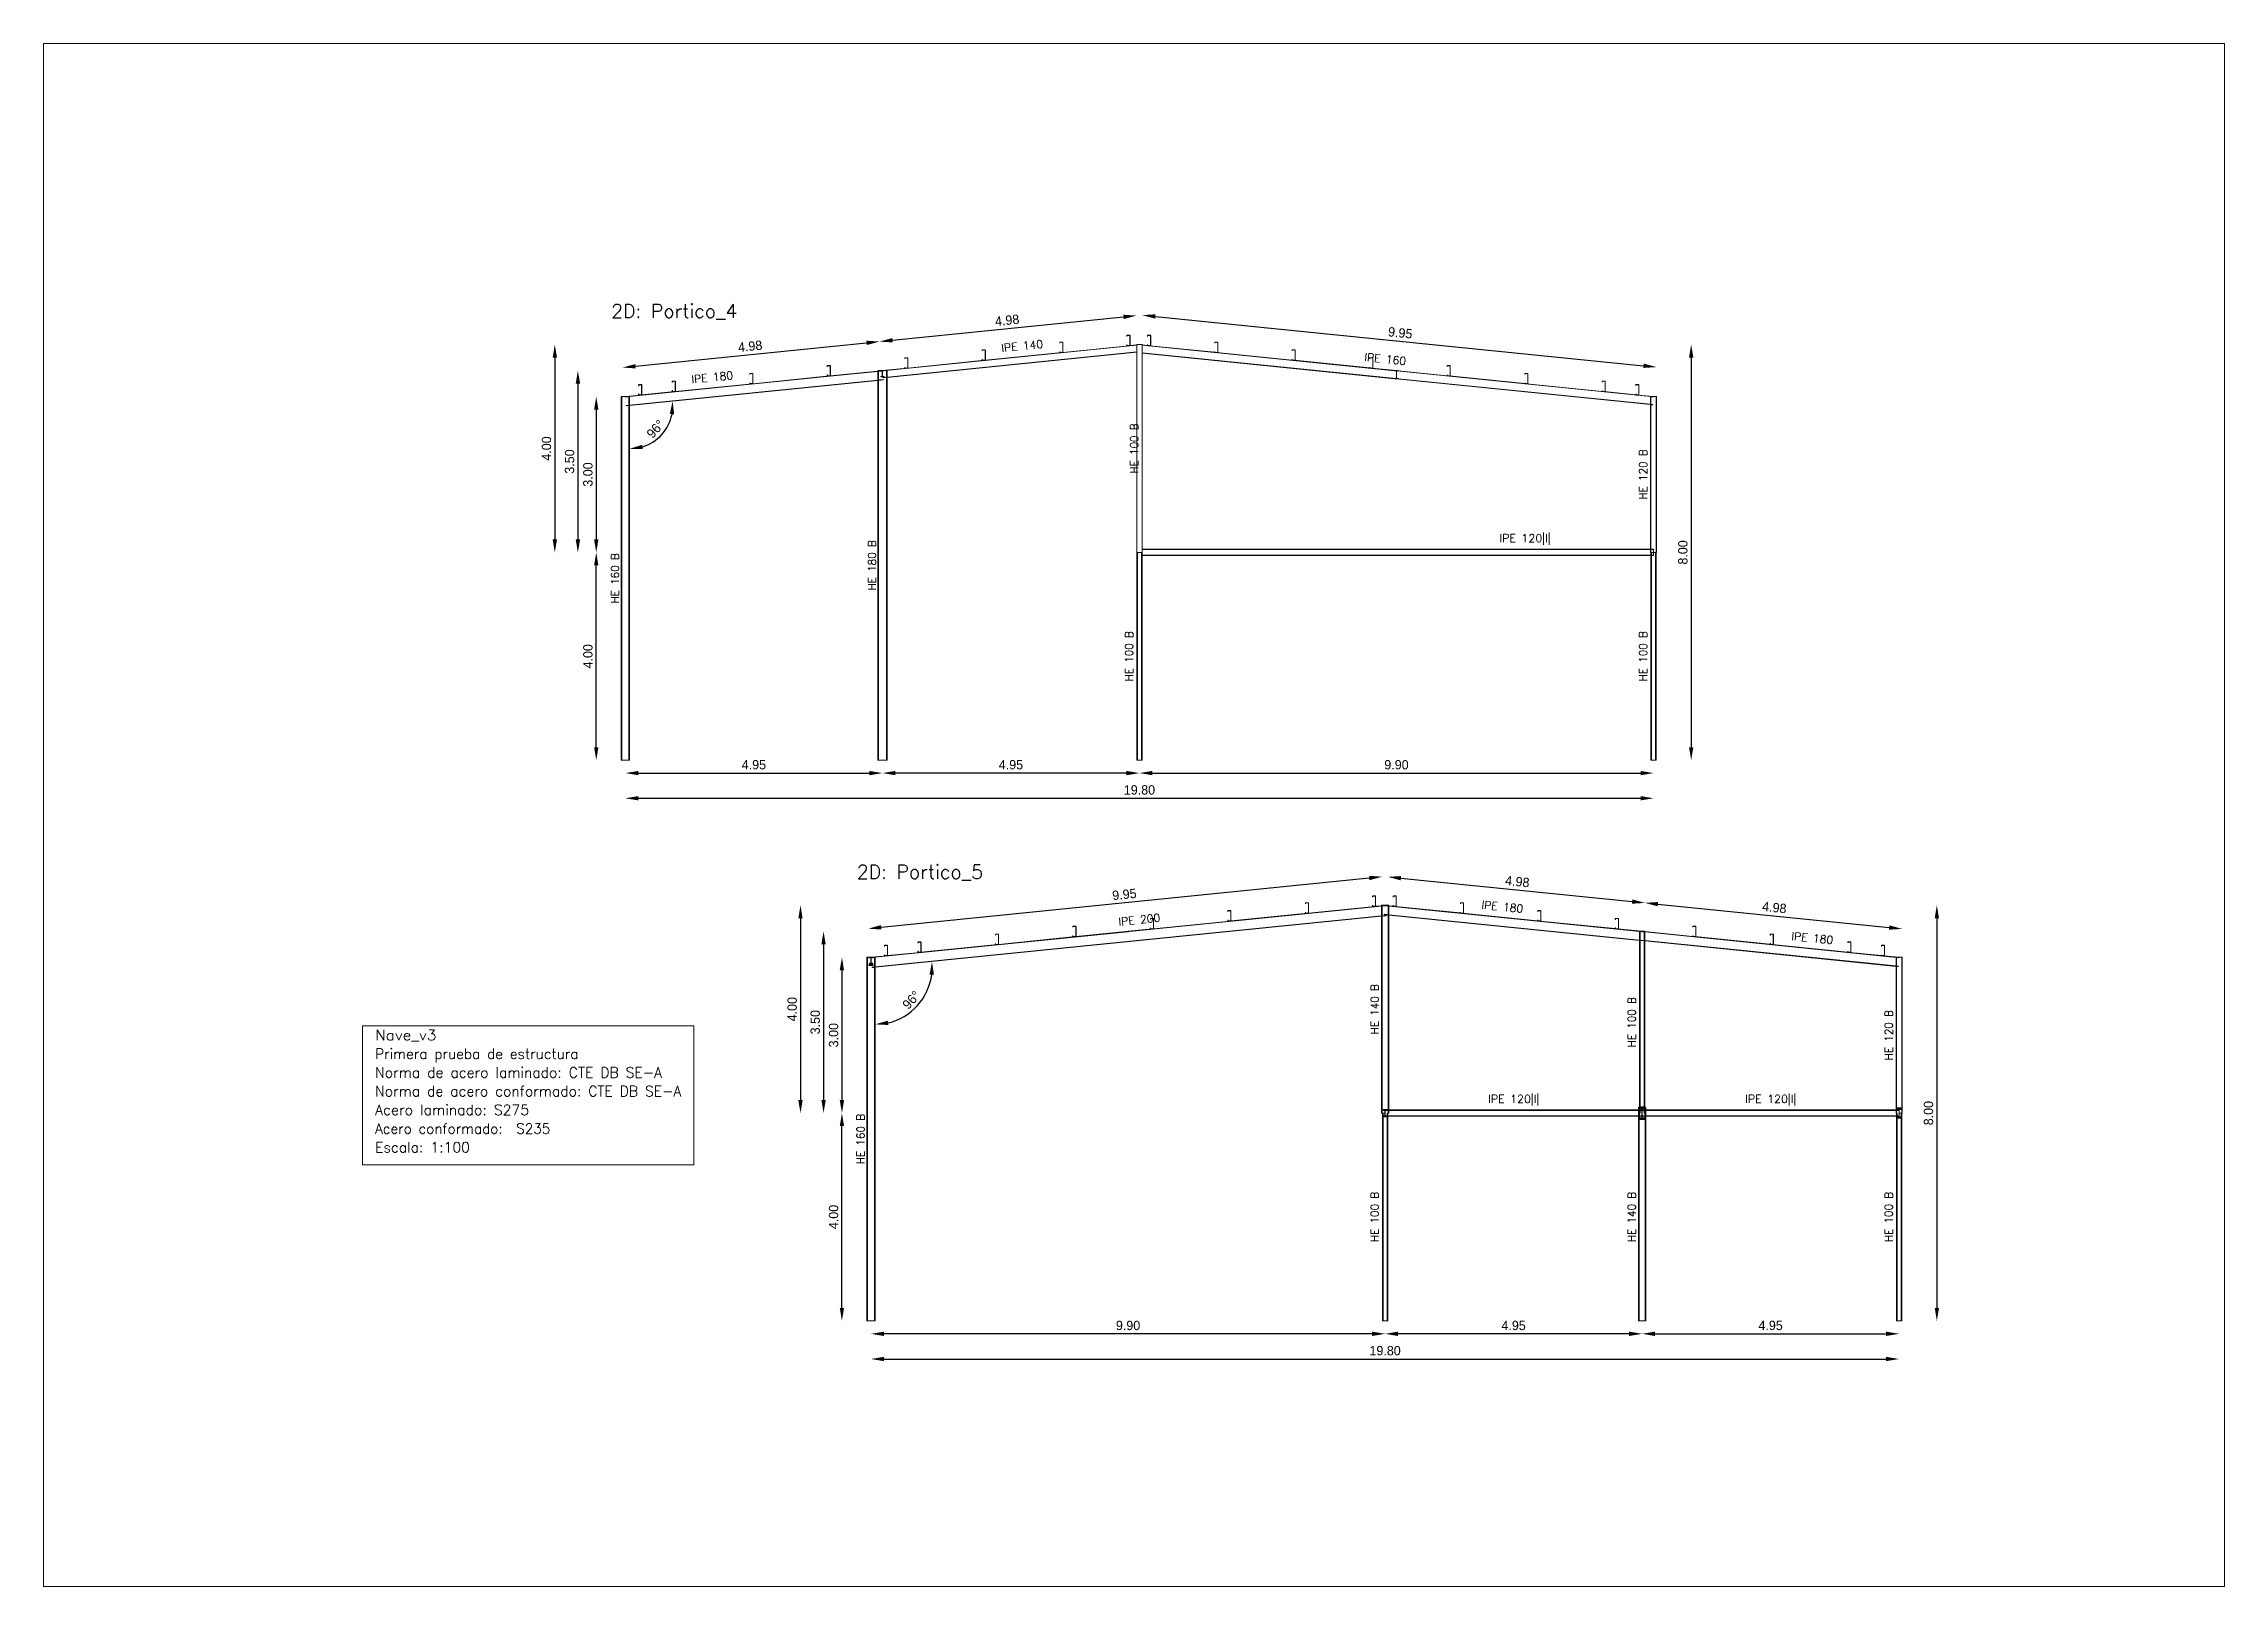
# Model space of a CAD drawing. Header units: millimetres. Extents: x 0 to 149, y -64 to 103.
# Drawn here: x 107.34 to 149.34, y 60.73 to 90.43 of the extents above; entities that cross this region are included whole.
import ezdxf
from ezdxf.enums import TextEntityAlignment as Align

# ---------------------------------------------------------------- set-up
doc = ezdxf.new("R2010")
doc.units = ezdxf.units.MM
for name, color, linetype, lineweight in [('BARRAS_DE_ACERO', 7, 'Continuous', 9), ('COTAS', 13, 'Continuous', 9), ('RECUAD_LIMITES', 2, 'Continuous', 0), ('REFERENCIA_DE_LAS_BARRAS', 2, 'Continuous', 9), ('TABLAS', 1, 'Continuous', 9), ('TITULOS', 9, 'Continuous', 0)]:
    doc.layers.add(name, color=color, linetype=linetype, lineweight=lineweight)
doc.styles.add('CYPETXT', font='romans__.ttf', dxfattribs={"height": 0.2})
doc.styles.add('RomanS', font='')
doc.styles.get('RomanS').set_extended_font_data('Porsche')
doc.dimstyles.new('100-color', dxfattribs={"dimtxt": 0.18, "dimasz": 0.25, "dimexe": 0, "dimexo": 0.5, "dimgap": 0.07, "dimtad": 1, "dimzin": 4, "dimdsep": 46, "dimtxsty": 'RomanS', "dimcen": 0.1, "dimse1": 1, "dimse2": 1, "dimadec": 0, "dimazin": 0, "dimtfac": 1, "dimtix": 1, "dimtmove": 2, "dimatfit": 3, "dimfxl": 1, "dimtvp": 1.058824, "dimtolj": 1, "dimtzin": 1, "dimarcsym": 0})

msp = doc.modelspace()

# ---------------------------------------------------------------- texts
at = {"layer": 'REFERENCIA_DE_LAS_BARRAS', "style": 'CYPETXT'}
for s, rotation, width, p, p2 in [('IPE 140', 5.7995, 0.844169, (125.793, 84.494), (126.595, 84.576)), ('IPE 160', 354.2005, 0.844169, (132.77, 84.325), (133.572, 84.244)), ('IPE 180', 5.7995, 0.844169, (119.824, 83.891), (120.625, 83.973)), ('HE 100 B', 90, 0.776302, (128.421, 82.154), (128.421, 83.121)), ('HE 120 B', 90, 0.776302, (138.221, 81.654), (138.221, 82.621)), ('HE 180 B', 90, 0.776302, (123.371, 79.904), (123.371, 80.871)), ('HE 160 B', 90, 0.776302, (118.421, 79.654), (118.421, 80.621)), ('HE 100 B', 90, 0.776302, (128.321, 78.154), (128.321, 79.121)), ('HE 100 B', 90, 0.776302, (138.221, 78.154), (138.221, 79.121)), ('IPE 180', 354.2005, 0.844169, (135.027, 73.781), (135.828, 73.699)), ('IPE 200', 5.7995, 0.844169, (128.05, 73.45), (128.851, 73.531)), ('IPE 180', 354.2005, 0.844169, (140.996, 73.178), (141.798, 73.096)), ('HE 140 B', 90, 0.776302, (133.052, 71.359), (133.052, 72.326)), ('HE 100 B', 90, 0.776302, (138.002, 71.109), (138.002, 72.076)), ('HE 120 B', 90, 0.776302, (142.952, 70.859), (142.952, 71.826)), ('HE 160 B', 90, 0.776302, (123.152, 68.859), (123.152, 69.826)), ('HE 100 B', 90, 0.776302, (133.052, 67.359), (133.052, 68.326)), ('HE 140 B', 90, 0.776302, (138.002, 67.359), (138.002, 68.326)), ('HE 100 B', 90, 0.776302, (142.952, 67.359), (142.952, 68.326))]:
    msp.add_text(s, height=0.1533, rotation=rotation, dxfattribs=dict(at, width=width)).set_placement(p, p2, align=Align.FIT)
at = {"layer": 'REFERENCIA_DE_LAS_BARRAS', "style": 'CYPETXT', "width": 0.866546}
for p, p2 in [((135.377, 80.835), (136.363, 80.835)), ((135.159, 70.04), (136.144, 70.04)), ((140.109, 70.04), (141.094, 70.04))]:
    msp.add_text('IPE 120|I|', height=0.1533, dxfattribs=at).set_placement(p, p2, align=Align.FIT)
at = {"layer": 'TABLAS', "style": 'CYPETXT'}
for s, width, p, p2 in [('Nave_v3', 0.901739, (113.724, 71.245), (114.906, 71.245)), ('Primera prueba de estructura', 0.829206, (113.724, 70.885), (117.642, 70.885)), ('Norma de acero laminado: CTE DB SE-A', 0.827221, (113.724, 70.525), (119.25, 70.525)), ('Norma de acero conformado: CTE DB SE-A', 0.828138, (113.724, 70.165), (119.622, 70.165)), ('Acero laminado: S275', 0.855931, (113.724, 69.805), (116.691, 69.805)), ('Acero conformado:  S235 ', 0.813274, (113.724, 69.445), (117.231, 69.445)), ('Escala: 1:100', 0.854937, (113.724, 69.085), (115.551, 69.085))]:
    msp.add_text(s, height=0.2, dxfattribs=dict(at, width=width)).set_placement(p, p2, align=Align.FIT)
at = {"layer": 'TITULOS', "style": 'CYPETXT', "width": 0.831586}
for s, p, p2 in [('2D: Portico_4', (118.27, 85.151), (120.702, 85.151)), ('2D: Portico_5', (123.001, 74.356), (125.433, 74.356))]:
    msp.add_text(s, height=0.26667, dxfattribs=at).set_placement(p, p2, align=Align.FIT)

# ---------------------------------------------------------------- blocks, each defined once
blk = doc.blocks.new('*D224')
at = {"layer": 'COTAS', "color": 0, "lineweight": -2, "transparency": 16777216}
blk.add_line((118.795, 76.389), (123.245, 76.389), dxfattribs=at)
at = {"layer": 'COTAS', "color": 0, "transparency": 16777216}
for points in [[(118.795, 76.43), (118.795, 76.347), (118.545, 76.389)], [(123.245, 76.43), (123.245, 76.347), (123.495, 76.389)]]:
    blk.add_solid(points, dxfattribs=at)
at = {"layer": 'Defpoints', "color": 0, "transparency": 16777216}
for p in [(118.545, 76.637), (123.495, 76.637), (123.495, 76.389)]:
    blk.add_point(p, dxfattribs=at)
at = {"layer": 'COTAS', "color": 0, "transparency": 16777216, "insert": (121.02, 76.549), "char_height": 0.18, "attachment_point": 5, "style": 'RomanS'}
blk.add_mtext('\\A1;4.95', dxfattribs=at)
blk = doc.blocks.new('*D225')
at = {"layer": 'COTAS', "color": 0, "lineweight": -2, "transparency": 16777216}
blk.add_line((128.195, 76.389), (123.745, 76.389), dxfattribs=at)
at = {"layer": 'COTAS', "color": 0, "transparency": 16777216}
for points in [[(123.745, 76.43), (123.745, 76.347), (123.495, 76.389)], [(128.195, 76.43), (128.195, 76.347), (128.445, 76.389)]]:
    blk.add_solid(points, dxfattribs=at)
at = {"layer": 'Defpoints', "color": 0, "transparency": 16777216}
for p in [(123.495, 76.637), (128.445, 76.637), (123.495, 76.389)]:
    blk.add_point(p, dxfattribs=at)
at = {"layer": 'COTAS', "color": 0, "transparency": 16777216, "insert": (125.97, 76.549), "char_height": 0.18, "attachment_point": 5, "style": 'RomanS'}
blk.add_mtext('\\A1;4.95', dxfattribs=at)
blk = doc.blocks.new('*D227')
at = {"layer": 'COTAS', "color": 0, "lineweight": -2, "transparency": 16777216}
blk.add_line((118.795, 75.904), (138.095, 75.904), dxfattribs=at)
at = {"layer": 'COTAS', "color": 0, "transparency": 16777216}
for points in [[(118.795, 75.946), (118.795, 75.863), (118.545, 75.904)], [(138.095, 75.946), (138.095, 75.863), (138.345, 75.904)]]:
    blk.add_solid(points, dxfattribs=at)
at = {"layer": 'Defpoints', "color": 0, "transparency": 16777216}
for p in [(118.545, 76.637), (138.345, 76.637), (138.345, 75.904)]:
    blk.add_point(p, dxfattribs=at)
at = {"layer": 'COTAS', "color": 0, "transparency": 16777216, "insert": (128.445, 76.064), "char_height": 0.18, "attachment_point": 5, "style": 'RomanS'}
blk.add_mtext('\\A1;19.80', dxfattribs=at)
blk = doc.blocks.new('*D228')
at = {"layer": 'COTAS', "color": 0, "lineweight": -2, "transparency": 16777216}
blk.add_line((117.983, 76.887), (117.983, 80.387), dxfattribs=at)
at = {"layer": 'COTAS', "color": 0, "transparency": 16777216}
for points in [[(117.942, 80.387), (118.025, 80.387), (117.983, 80.637)], [(117.942, 76.887), (118.025, 76.887), (117.983, 76.637)]]:
    blk.add_solid(points, dxfattribs=at)
at = {"layer": 'Defpoints', "color": 0, "transparency": 16777216}
for p in [(117.983, 80.637), (118.545, 80.637), (118.545, 76.637)]:
    blk.add_point(p, dxfattribs=at)
at = {"layer": 'COTAS', "color": 0, "transparency": 16777216, "insert": (117.823, 78.637), "char_height": 0.18, "attachment_point": 5, "rotation": 90, "style": 'RomanS'}
blk.add_mtext('\\A1;4.00', dxfattribs=at)
blk = doc.blocks.new('*D229')
at = {"layer": 'COTAS', "color": 0, "lineweight": -2, "transparency": 16777216}
blk.add_line((117.983, 83.387), (117.983, 80.887), dxfattribs=at)
at = {"layer": 'COTAS', "color": 0, "transparency": 16777216}
for points in [[(117.942, 83.387), (118.025, 83.387), (117.983, 83.637)], [(117.942, 80.887), (118.025, 80.887), (117.983, 80.637)]]:
    blk.add_solid(points, dxfattribs=at)
at = {"layer": 'Defpoints', "color": 0, "transparency": 16777216}
for p in [(118.545, 83.637), (117.983, 80.637), (118.545, 80.637)]:
    blk.add_point(p, dxfattribs=at)
at = {"layer": 'COTAS', "color": 0, "transparency": 16777216, "insert": (117.823, 82.137), "char_height": 0.18, "attachment_point": 5, "rotation": 90, "style": 'RomanS'}
blk.add_mtext('\\A1;3.00', dxfattribs=at)
blk = doc.blocks.new('*D231')
at = {"layer": 'COTAS', "color": 0, "lineweight": -2, "transparency": 16777216}
blk.add_line((117.63, 83.887), (117.63, 80.887), dxfattribs=at)
at = {"layer": 'COTAS', "color": 0, "transparency": 16777216}
for points in [[(117.588, 83.887), (117.672, 83.887), (117.63, 84.137)], [(117.588, 80.887), (117.672, 80.887), (117.63, 80.637)]]:
    blk.add_solid(points, dxfattribs=at)
at = {"layer": 'Defpoints', "color": 0, "transparency": 16777216}
for p in [(123.495, 84.137), (117.63, 80.637), (123.495, 80.637)]:
    blk.add_point(p, dxfattribs=at)
at = {"layer": 'COTAS', "color": 0, "transparency": 16777216, "insert": (117.47, 82.387), "char_height": 0.18, "attachment_point": 5, "rotation": 90, "style": 'RomanS'}
blk.add_mtext('\\A1;3.50', dxfattribs=at)
blk = doc.blocks.new('*D232')
at = {"layer": 'COTAS', "color": 0, "lineweight": -2, "transparency": 16777216}
blk.add_line((117.185, 84.387), (117.185, 80.887), dxfattribs=at)
at = {"layer": 'COTAS', "color": 0, "transparency": 16777216}
for points in [[(117.144, 84.387), (117.227, 84.387), (117.185, 84.637)], [(117.144, 80.887), (117.227, 80.887), (117.185, 80.637)]]:
    blk.add_solid(points, dxfattribs=at)
at = {"layer": 'Defpoints', "color": 0, "transparency": 16777216}
for p in [(128.445, 84.637), (117.185, 80.637), (128.445, 80.637)]:
    blk.add_point(p, dxfattribs=at)
at = {"layer": 'COTAS', "color": 0, "transparency": 16777216, "insert": (117.025, 82.637), "char_height": 0.18, "attachment_point": 5, "rotation": 90, "style": 'RomanS'}
blk.add_mtext('\\A1;4.00', dxfattribs=at)
blk = doc.blocks.new('*D233')
at = {"layer": 'COTAS', "color": 0, "lineweight": -2, "transparency": 16777216}
blk.add_line((118.737, 84.222), (123.19, 84.671), dxfattribs=at)
at = {"layer": 'COTAS', "color": 0, "transparency": 16777216}
for points in [[(123.186, 84.713), (123.194, 84.63), (123.439, 84.696)], [(118.733, 84.263), (118.741, 84.18), (118.489, 84.196)]]:
    blk.add_solid(points, dxfattribs=at)
at = {"layer": 'Defpoints', "color": 0, "transparency": 16777216}
for p in [(123.439, 84.696), (123.495, 84.137), (118.545, 83.637)]:
    blk.add_point(p, dxfattribs=at)
at = {"layer": 'COTAS', "color": 0, "transparency": 16777216, "insert": (120.947, 84.606), "char_height": 0.18, "attachment_point": 5, "rotation": 5.7679, "style": 'RomanS'}
blk.add_mtext('\\A1;4.98', dxfattribs=at)
blk = doc.blocks.new('*D234')
at = {"layer": 'COTAS', "color": 0, "lineweight": -2, "transparency": 16777216}
blk.add_line((123.687, 84.722), (128.14, 85.171), dxfattribs=at)
at = {"layer": 'COTAS', "color": 0, "transparency": 16777216}
for points in [[(128.136, 85.213), (128.144, 85.13), (128.389, 85.196)], [(123.683, 84.763), (123.691, 84.68), (123.439, 84.696)]]:
    blk.add_solid(points, dxfattribs=at)
at = {"layer": 'Defpoints', "color": 0, "transparency": 16777216}
for p in [(128.389, 85.196), (128.445, 84.637), (123.495, 84.137)]:
    blk.add_point(p, dxfattribs=at)
at = {"layer": 'COTAS', "color": 0, "transparency": 16777216, "insert": (125.897, 85.106), "char_height": 0.18, "attachment_point": 5, "rotation": 5.7679, "style": 'RomanS'}
blk.add_mtext('\\A1;4.98', dxfattribs=at)
blk = doc.blocks.new('*D238')
at = {"layer": 'COTAS', "color": 0, "lineweight": -2, "transparency": 16777216}
blk.add_line((139.071, 84.387), (139.071, 76.887), dxfattribs=at)
at = {"layer": 'COTAS', "color": 0, "transparency": 16777216}
for points in [[(139.029, 84.387), (139.113, 84.387), (139.071, 84.637)], [(139.029, 76.887), (139.113, 76.887), (139.071, 76.637)]]:
    blk.add_solid(points, dxfattribs=at)
at = {"layer": 'Defpoints', "color": 0, "transparency": 16777216}
for p in [(128.445, 84.637), (128.445, 76.637), (139.071, 76.637)]:
    blk.add_point(p, dxfattribs=at)
at = {"layer": 'COTAS', "color": 0, "transparency": 16777216, "insert": (138.911, 80.637), "char_height": 0.18, "attachment_point": 5, "rotation": 90, "style": 'RomanS'}
blk.add_mtext('\\A1;8.00', dxfattribs=at)
blk = doc.blocks.new('*D239')
at = {"layer": 'COTAS', "color": 0, "lineweight": -2, "transparency": 16777216}
blk.add_line((128.751, 85.18), (138.154, 84.23), dxfattribs=at)
at = {"layer": 'COTAS', "color": 0, "transparency": 16777216}
for points in [[(128.755, 85.221), (128.747, 85.138), (128.502, 85.205)], [(138.158, 84.272), (138.149, 84.189), (138.402, 84.205)]]:
    blk.add_solid(points, dxfattribs=at)
at = {"layer": 'Defpoints', "color": 0, "transparency": 16777216}
for p in [(128.445, 84.637), (138.402, 84.205), (138.345, 83.637)]:
    blk.add_point(p, dxfattribs=at)
at = {"layer": 'COTAS', "color": 0, "transparency": 16777216, "insert": (133.468, 84.864), "char_height": 0.18, "attachment_point": 5, "rotation": 354.2321, "style": 'RomanS'}
blk.add_mtext('\\A1;9.95', dxfattribs=at)
blk = doc.blocks.new('*D240')
at = {"layer": 'COTAS', "color": 0, "lineweight": -2, "transparency": 16777216}
blk.add_arc((118.625, 83.464), 0.834, 287.2458, 348.5221, dxfattribs=at)
at = {"layer": 'COTAS', "color": 0, "transparency": 16777216}
for points in [[(119.4, 83.301), (119.484, 83.296), (119.454, 83.548)], [(118.878, 82.627), (118.866, 82.709), (118.625, 82.631)]]:
    blk.add_solid(points, dxfattribs=at)
at = {"layer": 'Defpoints', "color": 0, "transparency": 16777216}
for p in [(123.405, 83.947), (118.625, 83.464), (118.625, 83.464), (119.066, 82.757), (118.625, 76.637)]:
    blk.add_point(p, dxfattribs=at)
at = {"layer": 'COTAS', "color": 0, "transparency": 16777216, "insert": (119.125, 83.013), "char_height": 0.18, "attachment_point": 5, "rotation": 47.884, "style": 'RomanS'}
blk.add_mtext('\\A1;96°', dxfattribs=at)
blk = doc.blocks.new('*D261')
at = {"layer": 'COTAS', "color": 0, "lineweight": -2, "transparency": 16777216}
blk.add_line((137.876, 65.594), (133.426, 65.594), dxfattribs=at)
at = {"layer": 'COTAS', "color": 0, "transparency": 16777216}
for points in [[(133.426, 65.636), (133.426, 65.552), (133.176, 65.594)], [(137.876, 65.636), (137.876, 65.552), (138.126, 65.594)]]:
    blk.add_solid(points, dxfattribs=at)
at = {"layer": 'Defpoints', "color": 0, "transparency": 16777216}
for p in [(133.176, 65.843), (133.176, 65.594), (138.126, 65.843)]:
    blk.add_point(p, dxfattribs=at)
at = {"layer": 'COTAS', "color": 0, "transparency": 16777216, "insert": (135.651, 65.754), "char_height": 0.18, "attachment_point": 5, "style": 'RomanS'}
blk.add_mtext('\\A1;4.95', dxfattribs=at)
blk = doc.blocks.new('*D262')
at = {"layer": 'COTAS', "color": 0, "lineweight": -2, "transparency": 16777216}
blk.add_line((123.526, 65.109), (142.826, 65.109), dxfattribs=at)
at = {"layer": 'COTAS', "color": 0, "transparency": 16777216}
for points in [[(123.526, 65.151), (123.526, 65.068), (123.276, 65.109)], [(142.826, 65.151), (142.826, 65.068), (143.076, 65.109)]]:
    blk.add_solid(points, dxfattribs=at)
at = {"layer": 'Defpoints', "color": 0, "transparency": 16777216}
for p in [(123.276, 65.843), (143.076, 65.843), (143.076, 65.109)]:
    blk.add_point(p, dxfattribs=at)
at = {"layer": 'COTAS', "color": 0, "transparency": 16777216, "insert": (133.176, 65.269), "char_height": 0.18, "attachment_point": 5, "style": 'RomanS'}
blk.add_mtext('\\A1;19.80', dxfattribs=at)
blk = doc.blocks.new('*D263')
at = {"layer": 'COTAS', "color": 0, "lineweight": -2, "transparency": 16777216}
blk.add_line((122.715, 66.093), (122.715, 69.593), dxfattribs=at)
at = {"layer": 'COTAS', "color": 0, "transparency": 16777216}
for points in [[(122.673, 69.593), (122.756, 69.593), (122.715, 69.843)], [(122.673, 66.093), (122.756, 66.093), (122.715, 65.843)]]:
    blk.add_solid(points, dxfattribs=at)
at = {"layer": 'Defpoints', "color": 0, "transparency": 16777216}
for p in [(122.715, 69.843), (123.276, 69.843), (123.276, 65.843)]:
    blk.add_point(p, dxfattribs=at)
at = {"layer": 'COTAS', "color": 0, "transparency": 16777216, "insert": (122.555, 67.843), "char_height": 0.18, "attachment_point": 5, "rotation": 90, "style": 'RomanS'}
blk.add_mtext('\\A1;4.00', dxfattribs=at)
blk = doc.blocks.new('*D264')
at = {"layer": 'COTAS', "color": 0, "lineweight": -2, "transparency": 16777216}
blk.add_line((122.715, 72.593), (122.715, 70.093), dxfattribs=at)
at = {"layer": 'COTAS', "color": 0, "transparency": 16777216}
for points in [[(122.673, 72.593), (122.756, 72.593), (122.715, 72.843)], [(122.673, 70.093), (122.756, 70.093), (122.715, 69.843)]]:
    blk.add_solid(points, dxfattribs=at)
at = {"layer": 'Defpoints', "color": 0, "transparency": 16777216}
for p in [(123.276, 72.843), (122.715, 69.843), (123.276, 69.843)]:
    blk.add_point(p, dxfattribs=at)
at = {"layer": 'COTAS', "color": 0, "transparency": 16777216, "insert": (122.555, 71.343), "char_height": 0.18, "attachment_point": 5, "rotation": 90, "style": 'RomanS'}
blk.add_mtext('\\A1;3.00', dxfattribs=at)
blk = doc.blocks.new('*D265')
at = {"layer": 'COTAS', "color": 0, "lineweight": -2, "transparency": 16777216}
blk.add_line((138.376, 65.594), (142.826, 65.594), dxfattribs=at)
at = {"layer": 'COTAS', "color": 0, "transparency": 16777216}
for points in [[(138.376, 65.636), (138.376, 65.552), (138.126, 65.594)], [(142.826, 65.636), (142.826, 65.552), (143.076, 65.594)]]:
    blk.add_solid(points, dxfattribs=at)
at = {"layer": 'Defpoints', "color": 0, "transparency": 16777216}
for p in [(138.126, 65.843), (143.076, 65.843), (143.076, 65.594)]:
    blk.add_point(p, dxfattribs=at)
at = {"layer": 'COTAS', "color": 0, "transparency": 16777216, "insert": (140.601, 65.754), "char_height": 0.18, "attachment_point": 5, "style": 'RomanS'}
blk.add_mtext('\\A1;4.95', dxfattribs=at)
blk = doc.blocks.new('*D266')
at = {"layer": 'COTAS', "color": 0, "lineweight": -2, "transparency": 16777216}
blk.add_line((122.361, 73.093), (122.361, 70.093), dxfattribs=at)
at = {"layer": 'COTAS', "color": 0, "transparency": 16777216}
for points in [[(122.32, 73.093), (122.403, 73.093), (122.361, 73.343)], [(122.32, 70.093), (122.403, 70.093), (122.361, 69.843)]]:
    blk.add_solid(points, dxfattribs=at)
at = {"layer": 'Defpoints', "color": 0, "transparency": 16777216}
for p in [(128.226, 73.343), (122.361, 69.843), (128.226, 69.843)]:
    blk.add_point(p, dxfattribs=at)
at = {"layer": 'COTAS', "color": 0, "transparency": 16777216, "insert": (122.201, 71.593), "char_height": 0.18, "attachment_point": 5, "rotation": 90, "style": 'RomanS'}
blk.add_mtext('\\A1;3.50', dxfattribs=at)
blk = doc.blocks.new('*D267')
at = {"layer": 'COTAS', "color": 0, "lineweight": -2, "transparency": 16777216}
blk.add_line((121.917, 73.593), (121.917, 70.093), dxfattribs=at)
at = {"layer": 'COTAS', "color": 0, "transparency": 16777216}
for points in [[(121.875, 73.593), (121.958, 73.593), (121.917, 73.843)], [(121.875, 70.093), (121.958, 70.093), (121.917, 69.843)]]:
    blk.add_solid(points, dxfattribs=at)
at = {"layer": 'Defpoints', "color": 0, "transparency": 16777216}
for p in [(133.176, 73.843), (121.917, 69.843), (133.176, 69.843)]:
    blk.add_point(p, dxfattribs=at)
at = {"layer": 'COTAS', "color": 0, "transparency": 16777216, "insert": (121.757, 71.843), "char_height": 0.18, "attachment_point": 5, "rotation": 90, "style": 'RomanS'}
blk.add_mtext('\\A1;4.00', dxfattribs=at)
blk = doc.blocks.new('*D270')
at = {"layer": 'COTAS', "color": 0, "lineweight": -2, "transparency": 16777216}
blk.add_line((133.481, 74.365), (137.933, 73.916), dxfattribs=at)
at = {"layer": 'COTAS', "color": 0, "transparency": 16777216}
for points in [[(133.485, 74.407), (133.476, 74.324), (133.232, 74.39)], [(137.937, 73.957), (137.929, 73.874), (138.182, 73.89)]]:
    blk.add_solid(points, dxfattribs=at)
at = {"layer": 'Defpoints', "color": 0, "transparency": 16777216}
for p in [(133.176, 73.843), (138.182, 73.89), (138.126, 73.343)]:
    blk.add_point(p, dxfattribs=at)
at = {"layer": 'COTAS', "color": 0, "transparency": 16777216, "insert": (135.723, 74.3), "char_height": 0.18, "attachment_point": 5, "rotation": 354.2321, "style": 'RomanS'}
blk.add_mtext('\\A1;4.98', dxfattribs=at)
blk = doc.blocks.new('*D271')
at = {"layer": 'COTAS', "color": 0, "lineweight": -2, "transparency": 16777216}
blk.add_line((138.431, 73.865), (142.883, 73.416), dxfattribs=at)
at = {"layer": 'COTAS', "color": 0, "transparency": 16777216}
for points in [[(138.435, 73.907), (138.426, 73.824), (138.182, 73.89)], [(142.887, 73.457), (142.879, 73.374), (143.132, 73.39)]]:
    blk.add_solid(points, dxfattribs=at)
at = {"layer": 'Defpoints', "color": 0, "transparency": 16777216}
for p in [(138.126, 73.343), (143.132, 73.39), (143.076, 72.843)]:
    blk.add_point(p, dxfattribs=at)
at = {"layer": 'COTAS', "color": 0, "transparency": 16777216, "insert": (140.673, 73.8), "char_height": 0.18, "attachment_point": 5, "rotation": 354.2321, "style": 'RomanS'}
blk.add_mtext('\\A1;4.98', dxfattribs=at)
blk = doc.blocks.new('*D273')
at = {"layer": 'COTAS', "color": 0, "lineweight": -2, "transparency": 16777216}
blk.add_line((143.802, 73.593), (143.802, 66.093), dxfattribs=at)
at = {"layer": 'COTAS', "color": 0, "transparency": 16777216}
for points in [[(143.761, 73.593), (143.844, 73.593), (143.802, 73.843)], [(143.761, 66.093), (143.844, 66.093), (143.802, 65.843)]]:
    blk.add_solid(points, dxfattribs=at)
at = {"layer": 'Defpoints', "color": 0, "transparency": 16777216}
for p in [(133.176, 73.843), (133.176, 65.843), (143.802, 65.843)]:
    blk.add_point(p, dxfattribs=at)
at = {"layer": 'COTAS', "color": 0, "transparency": 16777216, "insert": (143.642, 69.843), "char_height": 0.18, "attachment_point": 5, "rotation": 90, "style": 'RomanS'}
blk.add_mtext('\\A1;8.00', dxfattribs=at)
blk = doc.blocks.new('*D274')
at = {"layer": 'COTAS', "color": 0, "lineweight": -2, "transparency": 16777216}
blk.add_line((128.695, 76.389), (138.095, 76.389), dxfattribs=at)
at = {"layer": 'COTAS', "color": 0, "transparency": 16777216}
for points in [[(128.695, 76.43), (128.695, 76.347), (128.445, 76.389)], [(138.095, 76.43), (138.095, 76.347), (138.345, 76.389)]]:
    blk.add_solid(points, dxfattribs=at)
at = {"layer": 'Defpoints', "color": 0, "transparency": 16777216}
for p in [(128.445, 76.637), (138.345, 76.637), (138.345, 76.389)]:
    blk.add_point(p, dxfattribs=at)
at = {"layer": 'COTAS', "color": 0, "transparency": 16777216, "insert": (133.395, 76.549), "char_height": 0.18, "attachment_point": 5, "style": 'RomanS'}
blk.add_mtext('\\A1;9.90', dxfattribs=at)
blk = doc.blocks.new('*D275')
at = {"layer": 'COTAS', "color": 0, "lineweight": -2, "transparency": 16777216}
blk.add_line((132.926, 65.594), (123.526, 65.594), dxfattribs=at)
at = {"layer": 'COTAS', "color": 0, "transparency": 16777216}
for points in [[(123.526, 65.636), (123.526, 65.552), (123.276, 65.594)], [(132.926, 65.636), (132.926, 65.552), (133.176, 65.594)]]:
    blk.add_solid(points, dxfattribs=at)
at = {"layer": 'Defpoints', "color": 0, "transparency": 16777216}
for p in [(123.276, 65.843), (123.276, 65.594), (133.176, 65.843)]:
    blk.add_point(p, dxfattribs=at)
at = {"layer": 'COTAS', "color": 0, "transparency": 16777216, "insert": (128.226, 65.754), "char_height": 0.18, "attachment_point": 5, "style": 'RomanS'}
blk.add_mtext('\\A1;9.90', dxfattribs=at)
blk = doc.blocks.new('*D276')
at = {"layer": 'COTAS', "color": 0, "lineweight": -2, "transparency": 16777216}
blk.add_line((132.872, 74.369), (123.469, 73.419), dxfattribs=at)
at = {"layer": 'COTAS', "color": 0, "transparency": 16777216}
for points in [[(132.868, 74.411), (132.876, 74.328), (133.121, 74.394)], [(123.465, 73.461), (123.474, 73.378), (123.221, 73.394)]]:
    blk.add_solid(points, dxfattribs=at)
at = {"layer": 'Defpoints', "color": 0, "transparency": 16777216}
for p in [(133.176, 73.843), (123.221, 73.394), (123.276, 72.843)]:
    blk.add_point(p, dxfattribs=at)
at = {"layer": 'COTAS', "color": 0, "transparency": 16777216, "insert": (128.155, 74.053), "char_height": 0.18, "attachment_point": 5, "rotation": 5.7679, "style": 'RomanS'}
blk.add_mtext('\\A1;9.95', dxfattribs=at)
blk = doc.blocks.new('*D543')
at = {"layer": 'COTAS', "color": 0, "lineweight": -2, "transparency": 16777216}
blk.add_arc((123.356, 72.65), 1.098, 283.0754, 352.6925, dxfattribs=at)
at = {"layer": 'COTAS', "color": 0, "transparency": 16777216}
for points in [[(124.404, 72.511), (124.487, 72.509), (124.449, 72.76)], [(123.61, 71.539), (123.6, 71.622), (123.356, 71.552)]]:
    blk.add_solid(points, dxfattribs=at)
at = {"layer": 'Defpoints', "color": 0, "transparency": 16777216}
for p in [(133.106, 73.635), (123.356, 72.65), (123.356, 72.65), (123.937, 71.718), (123.356, 65.843)]:
    blk.add_point(p, dxfattribs=at)
at = {"layer": 'COTAS', "color": 0, "transparency": 16777216, "insert": (124.052, 72.021), "char_height": 0.18, "attachment_point": 5, "rotation": 47.8839, "style": 'RomanS'}
blk.add_mtext('\\A1;96°', dxfattribs=at)

# ---------------------------------------------------------------- dimensions: what is measured, and where the dimension line sits
at = {"layer": 'COTAS'}
for p1, p2, distance, picture, middle in [((123.495, 84.137), (128.445, 84.637), 0.562, '*D234', (125.897, 85.106)), ((128.445, 84.637), (138.345, 83.637), 0.57, '*D239', (133.468, 84.864)), ((118.545, 83.637), (123.495, 84.137), 0.562, '*D233', (120.947, 84.606)), ((133.176, 73.843), (123.276, 72.843), -0.554, '*D276', (128.155, 74.053)), ((133.176, 73.843), (138.126, 73.343), 0.551, '*D270', (135.723, 74.3)), ((138.126, 73.343), (143.076, 72.843), 0.551, '*D271', (140.673, 73.8))]:
    dim = msp.add_aligned_dim(p1=p1, p2=p2, distance=distance, dimstyle='100-color', dxfattribs=at)
    dim.commit()
    dim.dimension.update_dxf_attribs({"geometry": picture, "text_midpoint": middle})
for base, p1, p2, picture, middle in [((117.185, 80.637), (128.445, 84.637), (128.445, 80.637), '*D232', (117.025, 82.637)), ((139.071, 76.637), (128.445, 84.637), (128.445, 76.637), '*D238', (138.911, 80.637)), ((117.63, 80.637), (123.495, 84.137), (123.495, 80.637), '*D231', (117.47, 82.387)), ((117.983, 80.637), (118.545, 83.637), (118.545, 80.637), '*D229', (117.823, 82.137)), ((117.983, 80.637), (118.545, 76.637), (118.545, 80.637), '*D228', (117.823, 78.637)), ((121.917, 69.843), (133.176, 73.843), (133.176, 69.843), '*D267', (121.757, 71.843)), ((143.802, 65.843), (133.176, 73.843), (133.176, 65.843), '*D273', (143.642, 69.843)), ((122.361, 69.843), (128.226, 73.343), (128.226, 69.843), '*D266', (122.201, 71.593)), ((122.715, 69.843), (123.276, 72.843), (123.276, 69.843), '*D264', (122.555, 71.343)), ((122.715, 69.843), (123.276, 65.843), (123.276, 69.843), '*D263', (122.555, 67.843))]:
    dim = msp.add_linear_dim(base=base, p1=p1, p2=p2, angle=90, dimstyle='100-color', dxfattribs=at)
    dim.commit()
    dim.dimension.update_dxf_attribs({"geometry": picture, "text_midpoint": middle})
for base, line1, line2, picture, middle in [((119.066, 82.757), ((123.405, 83.947), (118.625, 83.464)), ((118.625, 83.464), (118.625, 76.637)), '*D240', (119.125, 83.013)), ((123.937, 71.718), ((133.106, 73.635), (123.356, 72.65)), ((123.356, 72.65), (123.356, 65.843)), '*D543', (124.052, 72.021))]:
    dim = msp.add_angular_dim_2l(base=base, line1=line1, line2=line2, dimstyle='100-color', dxfattribs=at)
    dim.commit()
    dim.dimension.update_dxf_attribs({"geometry": picture, "text_midpoint": middle})
for base, p1, p2, picture, middle in [((123.495, 76.389), (118.545, 76.637), (123.495, 76.637), '*D224', (121.02, 76.549)), ((138.345, 75.904), (118.545, 76.637), (138.345, 76.637), '*D227', (128.445, 76.064)), ((123.495, 76.389), (128.445, 76.637), (123.495, 76.637), '*D225', (125.97, 76.549)), ((138.345, 76.389), (128.445, 76.637), (138.345, 76.637), '*D274', (133.395, 76.549)), ((123.276, 65.594), (133.176, 65.843), (123.276, 65.843), '*D275', (128.226, 65.754)), ((143.076, 65.109), (123.276, 65.843), (143.076, 65.843), '*D262', (133.176, 65.269)), ((133.176, 65.594), (138.126, 65.843), (133.176, 65.843), '*D261', (135.651, 65.754)), ((143.076, 65.594), (138.126, 65.843), (143.076, 65.843), '*D265', (140.601, 65.754))]:
    dim = msp.add_linear_dim(base=base, p1=p1, p2=p2, dimstyle='100-color', dxfattribs=at)
    dim.commit()
    dim.dimension.update_dxf_attribs({"geometry": picture, "text_midpoint": middle})

# ---------------------------------------------------------------- linework, layer by layer
at = {"layer": 'BARRAS_DE_ACERO'}
for p, q in [((123.564, 84.137), (128.395, 84.625)), ((123.585, 84.006), (128.395, 84.492)), ((125.417, 84.533), (125.418, 84.535)), ((125.417, 84.531), (125.417, 84.533)), ((125.417, 84.531), (125.417, 84.516)), ((125.419, 84.516), (125.417, 84.516)), ((125.418, 84.535), (125.42, 84.535)), ((125.419, 84.516), (125.419, 84.531)), ((125.42, 84.535), (125.421, 84.536)), ((125.42, 84.534), (125.421, 84.534)), ((125.472, 84.536), (125.421, 84.536)), ((125.421, 84.534), (125.472, 84.534)), ((125.474, 84.535), (125.472, 84.536)), ((125.472, 84.534), (125.473, 84.534)), ((125.474, 84.533), (125.473, 84.534)), ((125.474, 84.535), (125.475, 84.535)), ((125.475, 84.532), (125.474, 84.533)), ((125.475, 84.535), (125.476, 84.533)), ((125.475, 84.531), (125.475, 84.532)), ((125.475, 84.34), (125.475, 84.531)), ((125.477, 84.531), (125.476, 84.533)), ((126.953, 84.487), (125.476, 84.337)), ((125.477, 84.531), (125.477, 84.34)), ((126.91, 84.684), (126.909, 84.682)), ((126.909, 84.682), (126.909, 84.667)), ((126.911, 84.667), (126.909, 84.667)), ((126.912, 84.686), (126.91, 84.685)), ((126.91, 84.684), (126.91, 84.685)), ((126.911, 84.682), (126.911, 84.683)), ((126.911, 84.667), (126.911, 84.682)), ((126.911, 84.49), (126.911, 84.491)), ((126.912, 84.489), (126.911, 84.49)), ((126.912, 84.686), (126.914, 84.687)), ((126.912, 84.489), (126.913, 84.489)), ((126.913, 84.684), (126.914, 84.685)), ((126.913, 84.489), (126.914, 84.489)), ((126.914, 84.687), (126.965, 84.687)), ((126.965, 84.489), (126.914, 84.489)), ((126.914, 84.487), (126.953, 84.487)), ((126.965, 84.487), (126.953, 84.487)), ((126.965, 84.687), (126.966, 84.686)), ((126.966, 84.487), (126.965, 84.487)), ((126.966, 84.686), (126.968, 84.685)), ((126.967, 84.683), (126.966, 84.684)), ((126.966, 84.684), (126.966, 84.684)), ((126.966, 84.489), (126.967, 84.49)), ((126.968, 84.488), (126.966, 84.487)), ((126.967, 84.683), (126.967, 84.682)), ((126.967, 84.491), (126.967, 84.682)), ((126.967, 84.491), (126.967, 84.49)), ((126.969, 84.684), (126.968, 84.685)), ((126.968, 84.488), (128.246, 84.617)), ((126.968, 84.488), (126.969, 84.489)), ((126.968, 84.488), (126.968, 84.488)), ((128.203, 84.814), (128.204, 84.816)), ((128.203, 84.814), (128.203, 84.813)), ((128.203, 84.813), (128.203, 84.797)), ((128.205, 84.797), (128.203, 84.797)), ((128.203, 84.637), (128.203, 84.622)), ((128.203, 84.637), (128.205, 84.637)), ((128.203, 84.62), (128.203, 84.622)), ((128.203, 84.62), (128.204, 84.619)), ((128.204, 84.816), (128.205, 84.817)), ((128.205, 84.618), (128.204, 84.619)), ((128.205, 84.797), (128.205, 84.813)), ((128.205, 84.622), (128.205, 84.637)), ((128.205, 84.621), (128.205, 84.622)), ((128.205, 84.62), (128.205, 84.621)), ((128.205, 84.62), (128.206, 84.619)), ((128.205, 84.618), (128.207, 84.617)), ((128.206, 84.619), (128.207, 84.619)), ((128.207, 84.815), (128.258, 84.815)), ((128.207, 84.617), (128.246, 84.617)), ((128.246, 84.617), (128.258, 84.617)), ((128.26, 84.817), (128.258, 84.817)), ((128.259, 84.815), (128.258, 84.815)), ((128.258, 84.617), (128.26, 84.618)), ((128.26, 84.814), (128.259, 84.815)), ((128.259, 84.619), (128.26, 84.62)), ((128.26, 84.817), (128.261, 84.816)), ((128.261, 84.813), (128.26, 84.814)), ((128.26, 84.814), (128.26, 84.814)), ((128.26, 84.621), (128.261, 84.622)), ((128.26, 84.62), (128.26, 84.621)), ((128.261, 84.619), (128.26, 84.618)), ((128.262, 84.814), (128.261, 84.816)), ((128.261, 84.622), (128.261, 84.813)), ((128.262, 84.62), (128.261, 84.619)), ((128.263, 84.813), (128.262, 84.814)), ((128.262, 84.62), (128.263, 84.622)), ((128.263, 84.622), (128.263, 84.813)), ((128.395, 84.637), (128.395, 84.632)), ((128.395, 84.625), (128.395, 84.498)), ((128.395, 84.498), (128.395, 84.492)), ((128.395, 76.637), (128.395, 84.492)), ((128.448, 84.637), (128.445, 84.637)), ((128.448, 84.637), (128.482, 84.637)), ((128.495, 84.637), (128.482, 84.637)), ((128.495, 84.637), (128.495, 84.632)), ((128.495, 84.632), (128.601, 84.622)), ((128.495, 84.625), (128.495, 84.632)), ((128.495, 84.471), (128.495, 80.697)), ((128.602, 84.816), (128.601, 84.814)), ((128.601, 84.814), (128.601, 84.813)), ((128.601, 84.797), (128.601, 84.813)), ((128.601, 84.797), (128.603, 84.797)), ((128.601, 84.637), (128.603, 84.637)), ((128.601, 84.637), (128.601, 84.622)), ((128.601, 84.622), (128.601, 84.622)), ((128.603, 84.817), (128.602, 84.816)), ((128.603, 84.618), (128.602, 84.619)), ((128.605, 84.817), (128.603, 84.817)), ((128.604, 84.815), (128.603, 84.814)), ((128.603, 84.814), (128.603, 84.814)), ((128.603, 84.813), (128.603, 84.814)), ((128.603, 84.797), (128.603, 84.813)), ((128.603, 84.622), (128.603, 84.637)), ((128.603, 84.621), (128.603, 84.622)), ((128.624, 84.619), (128.603, 84.621)), ((128.603, 84.621), (128.603, 84.62)), ((128.603, 84.621), (128.603, 84.621)), ((128.604, 84.619), (128.603, 84.62)), ((128.604, 84.815), (128.605, 84.815)), ((128.605, 84.619), (128.604, 84.619)), ((128.605, 84.817), (128.656, 84.817)), ((128.605, 84.815), (128.656, 84.815)), ((128.605, 84.619), (128.624, 84.619)), ((128.656, 84.619), (128.624, 84.619)), ((128.644, 84.617), (128.656, 84.617)), ((129.894, 84.491), (128.644, 84.617)), ((128.658, 84.817), (128.656, 84.817)), ((128.656, 84.815), (128.657, 84.815)), ((128.656, 84.619), (128.657, 84.619)), ((128.656, 84.617), (128.658, 84.618)), ((128.658, 84.814), (128.657, 84.815)), ((128.657, 84.619), (128.658, 84.62)), ((128.659, 84.816), (128.658, 84.817)), ((128.658, 84.814), (128.659, 84.813)), ((128.658, 84.814), (128.658, 84.814)), ((128.659, 84.622), (128.658, 84.621)), ((128.658, 84.621), (128.658, 84.62)), ((128.659, 84.619), (128.658, 84.618)), ((128.659, 84.816), (128.66, 84.814)), ((128.659, 84.813), (128.659, 84.622)), ((128.659, 84.619), (128.66, 84.62)), ((128.661, 84.813), (128.66, 84.814)), ((128.66, 84.62), (128.661, 84.622)), ((128.661, 84.622), (128.661, 84.813)), ((129.894, 84.684), (129.895, 84.685)), ((129.894, 84.684), (129.894, 84.682)), ((129.894, 84.667), (129.894, 84.682)), ((129.894, 84.667), (129.896, 84.667)), ((129.894, 84.507), (129.896, 84.507)), ((129.894, 84.491), (129.894, 84.507)), ((129.894, 84.489), (129.894, 84.491)), ((129.894, 84.491), (129.894, 84.491)), ((129.894, 84.489), (129.895, 84.488)), ((129.897, 84.686), (129.895, 84.685)), ((129.897, 84.487), (129.895, 84.488)), ((129.896, 84.683), (129.897, 84.684)), ((129.896, 84.682), (129.896, 84.683)), ((129.896, 84.667), (129.896, 84.682)), ((129.896, 84.491), (129.896, 84.507)), ((129.896, 84.491), (129.896, 84.491)), ((129.918, 84.489), (129.896, 84.491)), ((129.896, 84.49), (129.896, 84.491)), ((129.897, 84.489), (129.896, 84.49)), ((129.897, 84.686), (129.898, 84.687)), ((129.898, 84.684), (129.897, 84.684)), ((129.897, 84.489), (129.898, 84.489)), ((129.949, 84.687), (129.898, 84.687)), ((129.898, 84.685), (129.898, 84.684)), ((129.949, 84.685), (129.898, 84.685)), ((129.918, 84.489), (129.949, 84.489)), ((129.937, 84.487), (129.949, 84.487)), ((131.386, 84.34), (129.937, 84.487)), ((129.951, 84.686), (129.949, 84.687)), ((129.949, 84.685), (129.95, 84.684)), ((129.95, 84.489), (129.949, 84.489)), ((129.949, 84.487), (129.951, 84.487)), ((129.951, 84.684), (129.95, 84.684)), ((129.951, 84.489), (129.95, 84.489)), ((129.951, 84.686), (129.953, 84.685)), ((129.951, 84.684), (129.952, 84.683)), ((129.952, 84.49), (129.951, 84.489)), ((129.953, 84.488), (129.951, 84.487)), ((129.952, 84.683), (129.952, 84.682)), ((129.952, 84.682), (129.952, 84.491)), ((129.952, 84.49), (129.952, 84.491)), ((129.954, 84.684), (129.953, 84.685)), ((129.953, 84.488), (129.954, 84.489)), ((129.954, 84.682), (129.954, 84.684)), ((129.954, 84.491), (129.954, 84.682)), ((129.954, 84.491), (129.954, 84.489)), ((131.386, 84.531), (131.387, 84.533)), ((131.386, 84.531), (131.386, 84.516)), ((131.388, 84.516), (131.386, 84.516)), ((131.387, 84.533), (131.388, 84.535)), ((131.389, 84.535), (131.388, 84.535)), ((131.389, 84.532), (131.388, 84.531)), ((131.388, 84.516), (131.388, 84.531)), ((131.389, 84.535), (131.391, 84.536)), ((131.389, 84.532), (131.389, 84.533)), ((131.391, 84.536), (131.442, 84.536)), ((131.444, 84.535), (131.442, 84.536)), ((131.444, 84.535), (131.445, 84.535)), ((131.444, 84.532), (131.444, 84.531)), ((131.444, 84.34), (131.444, 84.531)), ((131.446, 84.533), (131.445, 84.535)), ((131.446, 84.531), (131.446, 84.533)), ((131.446, 84.34), (131.446, 84.531)), ((120.94, 84.064), (120.94, 84.079)), ((120.942, 84.064), (120.94, 84.064)), ((120.942, 84.083), (120.944, 84.084)), ((120.942, 84.081), (120.942, 84.08)), ((120.943, 84.081), (120.942, 84.081)), ((120.942, 84.08), (120.942, 84.079)), ((120.942, 84.064), (120.942, 84.079)), ((120.943, 84.081), (120.944, 84.082)), ((120.944, 84.084), (120.995, 84.084)), ((120.995, 84.082), (120.944, 84.082)), ((120.997, 84.083), (120.995, 84.084)), ((120.995, 84.082), (120.996, 84.081)), ((120.997, 84.081), (120.996, 84.081)), ((120.998, 84.082), (120.997, 84.083)), ((120.997, 84.08), (120.997, 84.081)), ((120.997, 84.08), (120.998, 84.079)), ((120.999, 84.081), (120.998, 84.082)), ((120.998, 84.079), (120.998, 83.888)), ((121, 84.079), (120.999, 84.081)), ((121, 83.888), (121, 84.079)), ((122.432, 84.232), (122.433, 84.233)), ((122.432, 84.232), (122.432, 84.23)), ((122.432, 84.214), (122.432, 84.23)), ((122.434, 84.214), (122.432, 84.214)), ((122.432, 84.054), (122.434, 84.054)), ((122.432, 84.054), (122.432, 84.039)), ((122.432, 84.037), (122.432, 84.039)), ((122.433, 84.036), (122.432, 84.037)), ((122.433, 84.233), (122.435, 84.234)), ((122.433, 84.036), (122.435, 84.035)), ((122.435, 84.232), (122.434, 84.231)), ((122.434, 84.23), (122.434, 84.231)), ((122.434, 84.23), (122.434, 84.214)), ((122.434, 84.039), (122.434, 84.054)), ((122.434, 84.038), (122.434, 84.039)), ((122.435, 84.037), (122.434, 84.038)), ((122.436, 84.234), (122.435, 84.234)), ((122.436, 84.232), (122.435, 84.232)), ((122.435, 84.037), (122.436, 84.037)), ((122.436, 84.234), (122.487, 84.234)), ((122.487, 84.232), (122.436, 84.232)), ((122.436, 84.232), (122.436, 84.232)), ((122.436, 84.037), (122.436, 84.036)), ((122.487, 84.034), (122.475, 84.034)), ((122.489, 84.234), (122.487, 84.234)), ((122.488, 84.232), (122.487, 84.232)), ((122.487, 84.034), (122.489, 84.035)), ((122.489, 84.232), (122.488, 84.232)), ((122.488, 84.028), (123.405, 84.12)), ((122.489, 84.037), (122.488, 84.037)), ((122.491, 84.233), (122.489, 84.234)), ((122.489, 84.037), (122.49, 84.038)), ((122.491, 84.036), (122.489, 84.035)), ((122.49, 84.23), (122.49, 84.039)), ((122.49, 84.039), (122.49, 84.038)), ((122.492, 84.232), (122.491, 84.233)), ((123.405, 84.128), (122.491, 84.036)), ((122.492, 84.037), (122.491, 84.036)), ((122.491, 84.036), (122.491, 84.036)), ((122.492, 84.232), (122.492, 84.23)), ((122.492, 84.039), (122.492, 84.23)), ((122.492, 84.037), (122.492, 84.039)), ((123.405, 84.137), (123.405, 84.128)), ((123.405, 84.128), (123.405, 84.12)), ((123.405, 83.955), (123.405, 84.12)), ((123.419, 84.137), (123.463, 84.137)), ((123.419, 84.13), (123.419, 84.122)), ((123.419, 84.122), (123.493, 84.129)), ((123.419, 84.122), (123.419, 83.957)), ((123.463, 84.137), (123.495, 84.137)), ((123.463, 84.131), (123.463, 84.134)), ((123.493, 84.131), (123.463, 84.131)), ((123.463, 84.017), (123.507, 84.017)), ((123.493, 84.129), (123.493, 84.131)), ((123.493, 84.024), (123.493, 84.129)), ((123.968, 84.185), (123.495, 84.137)), ((123.495, 84.137), (123.527, 84.137)), ((123.497, 84.131), (123.501, 84.131)), ((123.497, 84.131), (123.501, 84.131)), ((123.497, 84.131), (123.497, 84.131)), ((123.497, 84.115), (123.497, 84.131)), ((123.527, 84.131), (123.501, 84.131)), ((123.506, 84.024), (123.527, 84.024)), ((123.507, 84.017), (123.513, 84.017)), ((123.571, 84.004), (123.509, 83.998)), ((123.527, 84.017), (123.513, 84.017)), ((123.527, 84.134), (123.564, 84.137)), ((123.527, 84.134), (123.527, 84.137)), ((123.527, 84.134), (123.527, 84.131)), ((123.527, 84.024), (123.527, 84.017)), ((123.564, 84.137), (123.571, 84.137)), ((123.571, 84.137), (123.571, 84.011)), ((123.571, 84.137), (123.585, 84.137)), ((123.571, 84.011), (123.571, 84.004)), ((123.571, 84.004), (123.571, 76.637)), ((123.585, 84.006), (123.585, 84.013)), ((123.585, 84.006), (123.585, 76.637)), ((123.925, 84.382), (123.924, 84.381)), ((123.924, 84.381), (123.924, 84.365)), ((123.926, 84.365), (123.924, 84.365)), ((123.926, 84.205), (123.924, 84.205)), ((123.924, 84.205), (123.924, 84.19)), ((123.924, 84.19), (123.925, 84.188)), ((123.926, 84.384), (123.925, 84.382)), ((123.926, 84.186), (123.925, 84.188)), ((123.927, 84.385), (123.926, 84.384)), ((123.926, 84.205), (123.926, 84.19)), ((123.927, 84.185), (123.926, 84.186)), ((123.927, 84.385), (123.929, 84.385)), ((123.927, 84.188), (123.928, 84.187)), ((123.929, 84.185), (123.927, 84.185)), ((123.928, 84.383), (123.929, 84.383)), ((123.929, 84.187), (123.928, 84.187)), ((123.929, 84.385), (123.98, 84.385)), ((123.929, 84.185), (123.968, 84.185)), ((123.98, 84.185), (123.968, 84.185)), ((123.98, 84.385), (123.982, 84.385)), ((123.982, 84.185), (123.98, 84.185)), ((123.982, 84.382), (123.981, 84.383)), ((123.982, 84.385), (123.983, 84.384)), ((123.982, 84.382), (123.982, 84.381)), ((123.982, 84.382), (123.982, 84.382)), ((123.982, 84.19), (123.982, 84.381)), ((123.982, 84.189), (123.982, 84.19)), ((123.982, 84.188), (123.982, 84.189)), ((123.983, 84.186), (123.982, 84.185)), ((123.983, 84.384), (123.984, 84.382)), ((123.983, 84.186), (123.983, 84.187)), ((123.984, 84.381), (123.984, 84.382)), ((123.984, 84.19), (123.984, 84.381)), ((123.984, 84.188), (123.984, 84.19)), ((125.417, 84.34), (125.417, 84.356)), ((125.419, 84.356), (125.417, 84.356)), ((125.417, 84.34), (125.417, 84.339)), ((125.417, 84.339), (125.418, 84.337)), ((125.418, 84.337), (125.42, 84.336)), ((125.419, 84.356), (125.419, 84.34)), ((125.419, 84.339), (125.419, 84.34)), ((125.419, 84.339), (125.419, 84.339)), ((125.42, 84.338), (125.419, 84.339)), ((125.421, 84.338), (125.42, 84.338)), ((125.421, 84.336), (125.42, 84.336)), ((125.472, 84.338), (125.421, 84.338)), ((125.421, 84.336), (125.46, 84.336)), ((125.46, 84.336), (125.472, 84.336)), ((125.472, 84.338), (125.473, 84.338)), ((125.472, 84.336), (125.474, 84.336)), ((125.474, 84.339), (125.473, 84.338)), ((125.474, 84.339), (125.475, 84.339)), ((125.475, 84.337), (125.474, 84.336)), ((125.475, 84.339), (125.475, 84.34)), ((125.476, 84.337), (125.475, 84.337)), ((125.476, 84.339), (125.477, 84.34)), ((125.476, 84.339), (125.476, 84.337)), ((131.386, 84.356), (131.388, 84.356)), ((131.386, 84.356), (131.386, 84.34)), ((131.386, 84.34), (131.386, 84.34)), ((131.386, 84.34), (131.387, 84.339)), ((131.388, 84.337), (131.387, 84.339)), ((131.388, 84.34), (131.388, 84.356)), ((131.388, 84.34), (131.388, 84.34)), ((131.388, 84.337), (131.389, 84.336)), ((131.391, 84.336), (131.389, 84.336)), ((131.39, 84.338), (131.391, 84.338)), ((131.391, 84.338), (131.41, 84.338)), ((131.391, 84.336), (131.43, 84.336)), ((131.442, 84.338), (131.41, 84.338)), ((131.43, 84.336), (132.879, 84.189)), ((131.442, 84.336), (131.43, 84.336)), ((131.443, 84.338), (131.442, 84.338)), ((131.442, 84.336), (131.444, 84.336)), ((131.443, 84.338), (131.444, 84.339)), ((131.444, 84.339), (131.444, 84.34)), ((131.444, 84.339), (131.444, 84.339)), ((131.444, 84.336), (131.445, 84.337)), ((131.445, 84.337), (131.446, 84.339)), ((131.446, 84.339), (131.446, 84.34)), ((132.88, 84.384), (132.879, 84.382)), ((132.879, 84.381), (132.879, 84.382)), ((132.879, 84.381), (132.879, 84.365)), ((132.881, 84.365), (132.879, 84.365)), ((132.879, 84.19), (132.879, 84.205)), ((132.881, 84.205), (132.879, 84.205)), ((132.879, 84.19), (132.879, 84.189)), ((132.879, 84.189), (132.879, 84.188)), ((132.88, 84.186), (132.879, 84.188)), ((132.882, 84.385), (132.88, 84.384)), ((132.882, 84.185), (132.88, 84.186)), ((132.881, 84.382), (132.881, 84.381)), ((132.881, 84.382), (132.882, 84.382)), ((132.881, 84.365), (132.881, 84.381)), ((132.881, 84.205), (132.881, 84.19)), ((132.881, 84.189), (132.881, 84.19)), ((132.881, 84.189), (132.881, 84.189)), ((132.881, 84.189), (132.903, 84.187)), ((132.883, 84.385), (132.882, 84.385)), ((132.882, 84.383), (132.882, 84.382)), ((132.883, 84.383), (132.882, 84.383)), ((132.882, 84.187), (132.883, 84.187)), ((132.883, 84.185), (132.882, 84.185)), ((132.934, 84.385), (132.883, 84.385)), ((132.883, 84.383), (132.934, 84.383)), ((132.883, 84.187), (132.903, 84.187)), ((132.903, 84.187), (132.934, 84.187)), ((132.922, 84.185), (132.934, 84.185)), ((132.936, 84.385), (132.934, 84.385)), ((132.935, 84.383), (132.934, 84.383)), ((132.934, 84.187), (132.935, 84.187)), ((132.936, 84.185), (132.934, 84.185)), ((132.935, 84.383), (132.936, 84.382)), ((132.936, 84.188), (132.935, 84.187)), ((132.937, 84.384), (132.936, 84.385)), ((132.936, 84.382), (132.937, 84.382)), ((132.936, 84.188), (132.937, 84.189)), ((132.936, 84.185), (132.937, 84.186)), ((132.937, 84.381), (132.937, 84.382)), ((132.937, 84.186), (132.938, 84.188)), ((132.938, 84.188), (132.939, 84.19)), ((133.354, 84.137), (133.354, 84.134)), ((133.395, 84.137), (133.354, 84.137)), ((133.354, 84.134), (133.354, 84.13)), ((133.393, 84.13), (133.354, 84.13)), ((133.393, 84.13), (133.393, 83.985)), ((133.436, 84.137), (133.395, 84.137)), ((133.398, 84.13), (138.285, 83.636)), ((133.398, 84.13), (133.398, 83.985)), ((133.436, 84.137), (133.436, 84.133)), ((133.436, 84.133), (133.436, 84.13)), ((134.371, 84.039), (133.436, 84.133)), ((134.372, 84.232), (134.371, 84.23)), ((134.371, 84.214), (134.371, 84.23)), ((134.371, 84.214), (134.373, 84.214)), ((134.371, 84.039), (134.371, 84.054)), ((134.373, 84.054), (134.371, 84.054)), ((134.371, 84.039), (134.371, 84.039)), ((134.371, 84.039), (134.372, 84.037)), ((134.373, 84.233), (134.372, 84.232)), ((134.373, 84.233), (134.374, 84.234)), ((134.373, 84.231), (134.373, 84.23)), ((134.373, 84.23), (134.373, 84.214)), ((134.373, 84.039), (134.373, 84.054)), ((134.373, 84.039), (134.373, 84.039)), ((134.373, 84.038), (134.374, 84.037)), ((134.376, 84.234), (134.374, 84.234)), ((134.374, 84.037), (134.375, 84.037)), ((134.376, 84.232), (134.375, 84.232)), ((134.375, 84.037), (134.376, 84.036)), ((134.427, 84.234), (134.376, 84.234)), ((134.427, 84.232), (134.376, 84.232)), ((134.376, 84.036), (134.395, 84.036)), ((134.395, 84.036), (134.427, 84.036)), ((134.415, 84.034), (134.427, 84.034)), ((134.415, 84.034), (135.864, 83.888)), ((134.428, 84.234), (134.427, 84.234)), ((134.428, 84.232), (134.427, 84.232)), ((134.427, 84.036), (134.428, 84.037)), ((134.427, 84.034), (134.428, 84.035)), ((134.428, 84.234), (134.43, 84.233)), ((134.428, 84.232), (134.428, 84.232)), ((134.429, 84.231), (134.428, 84.232)), ((134.428, 84.037), (134.429, 84.038)), ((134.428, 84.037), (134.428, 84.037)), ((134.428, 84.035), (134.43, 84.036)), ((134.429, 84.231), (134.429, 84.23)), ((134.429, 84.23), (134.429, 84.039)), ((134.429, 84.038), (134.429, 84.039)), ((134.43, 84.233), (134.431, 84.232)), ((134.431, 84.037), (134.43, 84.036)), ((134.431, 84.232), (134.431, 84.23)), ((134.431, 84.23), (134.431, 84.039)), ((134.431, 84.039), (134.431, 84.037)), ((135.864, 84.081), (135.865, 84.082)), ((135.864, 84.081), (135.864, 84.079)), ((135.864, 84.064), (135.864, 84.079)), ((135.864, 84.064), (135.866, 84.064)), ((135.865, 84.082), (135.866, 84.083)), ((135.866, 84.083), (135.868, 84.084)), ((135.867, 84.081), (135.866, 84.081)), ((135.867, 84.081), (135.868, 84.082)), ((135.919, 84.084), (135.868, 84.084)), ((135.919, 84.082), (135.868, 84.082)), ((135.921, 84.083), (135.919, 84.084)), ((135.919, 84.082), (135.92, 84.081)), ((135.921, 84.081), (135.92, 84.081)), ((135.922, 84.082), (135.921, 84.083)), ((135.921, 84.08), (135.921, 84.081)), ((135.922, 84.079), (135.921, 84.08)), ((135.922, 83.888), (135.922, 84.079)), ((135.924, 84.079), (135.924, 83.888)), ((118.478, 83.637), (118.465, 83.637)), ((118.465, 83.637), (118.465, 76.637)), ((118.478, 76.637), (118.478, 83.637)), ((118.478, 83.637), (118.504, 83.637)), ((118.504, 83.637), (118.508, 83.637)), ((118.508, 83.637), (118.513, 83.637)), ((118.545, 83.637), (118.545, 83.629)), ((118.551, 83.63), (118.545, 83.629)), ((118.547, 83.63), (118.547, 83.63)), ((118.586, 83.633), (118.551, 83.63)), ((118.612, 83.636), (118.612, 83.637)), ((118.625, 83.637), (118.612, 83.637)), ((118.625, 83.637), (118.625, 83.473)), ((118.801, 83.866), (118.8, 83.865)), ((118.8, 83.863), (118.8, 83.865)), ((118.8, 83.863), (118.8, 83.847)), ((118.8, 83.847), (118.802, 83.847)), ((118.8, 83.687), (118.8, 83.672)), ((118.802, 83.687), (118.8, 83.687)), ((118.803, 83.867), (118.801, 83.866)), ((118.803, 83.865), (118.802, 83.864)), ((118.802, 83.863), (118.802, 83.864)), ((118.802, 83.847), (118.802, 83.863)), ((118.802, 83.672), (118.802, 83.687)), ((118.802, 83.672), (118.802, 83.671)), ((118.803, 83.67), (118.802, 83.671)), ((118.803, 83.867), (118.805, 83.867)), ((118.804, 83.865), (118.803, 83.865)), ((118.803, 83.67), (118.804, 83.67)), ((118.805, 83.865), (118.804, 83.865)), ((118.804, 83.67), (118.805, 83.669)), ((118.856, 83.867), (118.805, 83.867)), ((118.856, 83.865), (118.805, 83.865)), ((118.856, 83.669), (118.805, 83.669)), ((118.856, 83.667), (118.843, 83.667)), ((118.857, 83.867), (118.856, 83.867)), ((118.857, 83.865), (118.856, 83.865)), ((118.857, 83.67), (118.856, 83.669)), ((118.857, 83.668), (118.856, 83.667)), ((118.857, 83.867), (118.859, 83.866)), ((118.857, 83.865), (118.857, 83.865)), ((118.859, 83.669), (118.857, 83.668)), ((118.859, 83.866), (118.86, 83.865)), ((118.859, 83.669), (118.859, 83.669)), ((118.86, 83.863), (118.86, 83.865)), ((118.86, 83.672), (118.86, 83.863)), ((118.86, 83.67), (118.86, 83.672)), ((119.447, 83.93), (119.448, 83.932)), ((119.447, 83.93), (119.447, 83.928)), ((119.447, 83.928), (119.447, 83.913)), ((119.447, 83.913), (119.449, 83.913)), ((119.447, 83.753), (119.449, 83.753)), ((119.447, 83.737), (119.447, 83.753)), ((119.447, 83.737), (119.447, 83.736)), ((119.448, 83.734), (119.447, 83.736)), ((119.448, 83.932), (119.45, 83.932)), ((119.448, 83.734), (119.45, 83.733)), ((119.45, 83.93), (119.449, 83.929)), ((119.449, 83.929), (119.449, 83.928)), ((119.449, 83.913), (119.449, 83.928)), ((119.449, 83.737), (119.449, 83.753)), ((119.449, 83.737), (119.449, 83.736)), ((119.449, 83.736), (119.45, 83.736)), ((119.451, 83.931), (119.45, 83.93)), ((119.451, 83.735), (119.45, 83.736)), ((119.45, 83.733), (119.452, 83.733)), ((119.452, 83.931), (119.451, 83.931)), ((119.451, 83.735), (119.452, 83.735)), ((119.452, 83.931), (119.503, 83.931)), ((119.452, 83.735), (119.503, 83.735)), ((119.452, 83.733), (119.49, 83.733)), ((119.503, 83.733), (119.49, 83.733)), ((119.503, 83.931), (119.504, 83.931)), ((119.504, 83.735), (119.503, 83.735)), ((119.504, 83.733), (119.503, 83.733)), ((119.504, 83.736), (119.505, 83.736)), ((119.504, 83.736), (119.504, 83.735)), ((119.506, 83.734), (119.504, 83.733)), ((119.505, 83.737), (119.505, 83.928)), ((119.505, 83.736), (119.505, 83.737)), ((119.507, 83.93), (119.506, 83.932)), ((119.507, 83.736), (119.506, 83.734)), ((119.507, 83.93), (119.507, 83.928)), ((120.94, 83.904), (120.942, 83.904)), ((120.94, 83.904), (120.94, 83.888)), ((120.94, 83.888), (120.94, 83.886)), ((120.941, 83.885), (120.94, 83.886)), ((120.941, 83.885), (120.942, 83.884)), ((120.942, 83.904), (120.942, 83.888)), ((120.942, 83.888), (120.942, 83.887)), ((120.942, 83.887), (120.942, 83.886)), ((120.942, 83.886), (120.943, 83.886)), ((120.942, 83.884), (120.944, 83.884)), ((120.944, 83.886), (120.943, 83.886)), ((120.944, 83.886), (120.995, 83.886)), ((120.944, 83.884), (120.983, 83.884)), ((120.995, 83.884), (120.983, 83.884)), ((120.995, 83.884), (120.997, 83.884)), ((120.997, 83.887), (120.998, 83.888)), ((120.998, 83.885), (120.997, 83.884)), ((120.999, 83.886), (120.998, 83.885)), ((120.999, 83.886), (121, 83.888)), ((123.419, 83.957), (123.512, 83.966)), ((123.513, 83.958), (123.419, 83.949)), ((123.419, 83.957), (123.419, 83.949)), ((123.419, 76.637), (123.419, 83.949)), ((123.513, 83.958), (123.512, 83.966)), ((133.354, 83.985), (133.354, 83.981)), ((133.354, 83.981), (133.354, 83.977)), ((133.387, 83.985), (133.393, 83.985)), ((133.436, 83.977), (133.387, 83.977)), ((133.398, 83.985), (133.436, 83.985)), ((133.436, 83.985), (133.436, 83.98)), ((138.285, 83.49), (133.436, 83.98)), ((133.436, 83.98), (133.436, 83.977)), ((135.866, 83.904), (135.864, 83.904)), ((135.864, 83.904), (135.864, 83.888)), ((135.864, 83.888), (135.864, 83.888)), ((135.866, 83.888), (135.866, 83.904)), ((135.866, 83.887), (135.866, 83.888)), ((135.866, 83.886), (135.866, 83.887)), ((135.866, 83.886), (135.867, 83.886)), ((135.868, 83.884), (135.866, 83.884)), ((135.867, 83.886), (135.868, 83.886)), ((135.868, 83.886), (135.887, 83.886)), ((135.907, 83.884), (135.868, 83.884)), ((135.919, 83.886), (135.887, 83.886)), ((135.907, 83.884), (137.356, 83.737)), ((135.919, 83.884), (135.907, 83.884)), ((135.919, 83.886), (135.92, 83.886)), ((135.921, 83.884), (135.919, 83.884)), ((135.92, 83.886), (135.921, 83.886)), ((135.921, 83.887), (135.922, 83.888)), ((135.921, 83.887), (135.921, 83.886)), ((135.921, 83.884), (135.922, 83.885)), ((135.922, 83.885), (135.923, 83.886)), ((135.923, 83.886), (135.924, 83.888)), ((137.356, 83.93), (137.357, 83.932)), ((137.356, 83.93), (137.356, 83.928)), ((137.356, 83.928), (137.356, 83.913)), ((137.356, 83.913), (137.358, 83.913)), ((137.356, 83.753), (137.358, 83.753)), ((137.356, 83.753), (137.356, 83.737)), ((137.356, 83.737), (137.356, 83.737)), ((137.356, 83.737), (137.356, 83.736)), ((137.357, 83.734), (137.356, 83.736)), ((137.359, 83.932), (137.357, 83.932)), ((137.357, 83.734), (137.359, 83.733)), ((137.358, 83.929), (137.358, 83.928)), ((137.358, 83.913), (137.358, 83.928)), ((137.359, 83.736), (137.358, 83.736)), ((137.361, 83.933), (137.359, 83.932)), ((137.359, 83.736), (137.36, 83.735)), ((137.361, 83.733), (137.359, 83.733)), ((137.361, 83.735), (137.36, 83.735)), ((137.361, 83.933), (137.412, 83.933)), ((137.361, 83.733), (137.4, 83.733)), ((137.412, 83.735), (137.38, 83.735)), ((138.003, 83.672), (137.4, 83.733)), ((137.412, 83.733), (137.4, 83.733)), ((137.412, 83.933), (137.413, 83.932)), ((137.412, 83.931), (137.412, 83.931)), ((137.412, 83.931), (137.413, 83.93)), ((137.412, 83.735), (137.413, 83.736)), ((137.412, 83.735), (137.412, 83.735)), ((137.413, 83.733), (137.412, 83.733)), ((137.413, 83.932), (137.415, 83.932)), ((137.413, 83.736), (137.414, 83.736)), ((137.415, 83.734), (137.413, 83.733)), ((137.414, 83.737), (137.414, 83.928)), ((137.414, 83.737), (137.414, 83.736)), ((137.416, 83.93), (137.415, 83.932)), ((137.416, 83.736), (137.415, 83.734)), ((137.416, 83.737), (137.416, 83.736)), ((138.003, 83.865), (138.004, 83.866)), ((138.003, 83.863), (138.003, 83.865)), ((138.003, 83.847), (138.003, 83.863)), ((138.005, 83.847), (138.003, 83.847)), ((138.003, 83.687), (138.005, 83.687)), ((138.003, 83.687), (138.003, 83.672)), ((138.003, 83.672), (138.003, 83.672)), ((138.003, 83.672), (138.003, 83.67)), ((138.003, 83.67), (138.004, 83.669)), ((138.004, 83.866), (138.006, 83.867)), ((138.004, 83.669), (138.006, 83.668)), ((138.005, 83.672), (138.005, 83.687)), ((138.005, 83.672), (138.005, 83.672)), ((138.005, 83.672), (138.027, 83.669)), ((138.005, 83.672), (138.005, 83.671)), ((138.005, 83.671), (138.006, 83.67)), ((138.006, 83.867), (138.008, 83.867)), ((138.007, 83.67), (138.006, 83.67)), ((138.007, 83.67), (138.008, 83.669)), ((138.008, 83.867), (138.059, 83.867)), ((138.008, 83.865), (138.059, 83.865)), ((138.027, 83.669), (138.008, 83.669)), ((138.059, 83.669), (138.027, 83.669)), ((138.047, 83.667), (138.345, 83.637)), ((138.059, 83.667), (138.047, 83.667)), ((138.059, 83.867), (138.06, 83.867)), ((138.06, 83.67), (138.059, 83.669)), ((138.059, 83.667), (138.06, 83.668)), ((138.061, 83.864), (138.06, 83.865)), ((138.06, 83.67), (138.061, 83.671)), ((138.06, 83.67), (138.06, 83.67)), ((138.061, 83.863), (138.061, 83.864)), ((138.061, 83.672), (138.061, 83.863)), ((138.061, 83.671), (138.061, 83.672)), ((138.063, 83.863), (138.063, 83.865)), ((138.063, 83.672), (138.063, 83.863)), ((138.063, 83.67), (138.063, 83.672)), ((138.296, 83.637), (138.285, 83.637)), ((138.285, 83.637), (138.285, 83.636)), ((138.285, 83.49), (138.285, 83.636)), ((138.296, 83.635), (138.296, 83.637)), ((138.296, 83.489), (138.296, 83.635)), ((138.313, 83.633), (138.334, 83.631)), ((138.343, 83.63), (138.345, 83.63)), ((138.377, 83.637), (138.345, 83.637)), ((138.345, 83.637), (138.345, 83.63)), ((138.377, 83.637), (138.394, 83.637)), ((138.394, 83.637), (138.405, 83.637)), ((138.394, 80.737), (138.394, 83.637)), ((118.562, 83.466), (118.612, 83.471)), ((118.563, 83.458), (118.562, 83.466)), ((118.612, 83.463), (118.563, 83.458)), ((118.612, 76.637), (118.612, 83.463)), ((118.625, 83.464), (118.625, 83.473)), ((118.625, 83.464), (118.625, 76.637)), ((138.285, 83.483), (138.285, 83.49)), ((138.285, 83.483), (138.285, 80.697)), ((138.33, 83.485), (138.296, 83.489)), ((138.296, 83.481), (138.296, 83.489)), ((138.296, 83.481), (138.329, 83.478)), ((138.296, 80.737), (138.296, 83.481)), ((138.33, 83.485), (138.329, 83.478)), ((128.495, 80.697), (128.495, 80.691)), ((128.495, 80.697), (133.345, 80.697)), ((133.398, 80.697), (133.345, 80.697)), ((133.465, 80.691), (138.285, 80.691)), ((138.285, 80.697), (138.285, 80.691)), ((138.285, 80.637), (138.285, 80.691)), ((138.296, 80.737), (138.296, 80.729)), ((138.296, 80.697), (138.296, 80.691)), ((138.296, 80.691), (138.342, 80.691)), ((138.296, 80.637), (138.296, 80.691)), ((138.342, 80.697), (138.342, 80.691)), ((138.342, 80.691), (138.342, 80.691)), ((138.394, 80.737), (138.394, 80.729)), ((128.405, 80.637), (128.405, 76.637)), ((128.443, 80.637), (128.405, 80.637)), ((128.443, 80.637), (128.485, 80.637)), ((128.485, 80.584), (128.485, 80.637)), ((128.485, 80.584), (128.485, 80.577)), ((128.485, 76.637), (128.485, 80.577)), ((128.495, 76.637), (128.495, 80.577)), ((133.398, 80.584), (133.345, 80.584)), ((133.398, 80.584), (133.465, 80.584)), ((138.285, 80.637), (138.295, 80.637)), ((138.295, 80.637), (138.296, 80.637)), ((138.295, 80.61), (138.295, 80.637)), ((138.295, 80.577), (138.295, 80.584)), ((138.305, 80.637), (138.296, 80.637)), ((138.348, 80.637), (138.305, 80.637)), ((138.305, 80.577), (138.305, 80.584)), ((138.305, 80.565), (138.305, 80.577)), ((138.305, 80.565), (138.305, 80.557)), ((138.305, 80.546), (138.305, 80.537)), ((138.305, 80.537), (138.305, 76.637)), ((138.342, 80.584), (138.342, 80.577)), ((138.385, 80.637), (138.348, 80.637)), ((138.385, 80.565), (138.385, 80.637)), ((138.385, 80.565), (138.385, 80.557)), ((138.385, 80.546), (138.385, 80.557)), ((138.385, 80.546), (138.385, 80.537)), ((138.385, 76.637), (138.385, 80.537)), ((138.395, 80.637), (138.394, 80.637)), ((138.395, 80.546), (138.395, 80.637)), ((138.395, 80.546), (138.395, 80.537)), ((138.395, 80.537), (138.395, 76.637)), ((118.478, 76.637), (118.465, 76.637)), ((118.612, 76.637), (118.478, 76.637)), ((118.625, 76.637), (118.612, 76.637)), ((123.419, 76.637), (123.405, 76.637)), ((123.571, 76.637), (123.419, 76.637)), ((123.585, 76.637), (123.571, 76.637)), ((128.405, 76.637), (128.395, 76.637)), ((128.405, 76.637), (128.485, 76.637)), ((128.495, 76.637), (128.485, 76.637)), ((138.305, 76.637), (138.295, 76.637)), ((138.305, 76.637), (138.385, 76.637)), ((138.395, 76.637), (138.385, 76.637)), ((132.934, 74.02), (132.935, 74.021)), ((132.934, 74.02), (132.934, 74.018)), ((132.934, 74.018), (132.934, 74.003)), ((132.934, 74.003), (132.936, 74.003)), ((132.935, 74.021), (132.937, 74.022)), ((132.936, 74.003), (132.936, 74.018)), ((132.99, 74.021), (132.939, 74.021)), ((132.99, 74.023), (132.991, 74.022)), ((132.99, 74.02), (132.99, 74.021)), ((132.991, 74.02), (132.99, 74.02)), ((132.991, 74.022), (132.993, 74.021)), ((132.992, 74.019), (132.991, 74.02)), ((132.992, 74.018), (132.992, 74.019)), ((132.992, 73.827), (132.992, 74.018)), ((132.994, 74.02), (132.993, 74.021)), ((132.994, 74.02), (132.994, 74.018)), ((132.994, 73.827), (132.994, 74.018)), ((133.333, 74.021), (133.332, 74.02)), ((133.332, 74.018), (133.332, 74.02)), ((133.332, 74.003), (133.332, 74.018)), ((133.332, 74.003), (133.334, 74.003)), ((133.335, 74.022), (133.333, 74.021)), ((133.334, 74.018), (133.334, 74.019)), ((133.334, 74.003), (133.334, 74.018)), ((133.335, 74.022), (133.337, 74.023)), ((133.336, 74.02), (133.337, 74.021)), ((133.337, 74.021), (133.388, 74.021)), ((133.388, 74.021), (133.388, 74.02)), ((133.389, 74.02), (133.388, 74.02)), ((133.389, 74.022), (133.391, 74.021)), ((133.389, 74.02), (133.39, 74.019)), ((133.39, 74.019), (133.39, 74.018)), ((133.39, 73.827), (133.39, 74.018)), ((133.392, 74.02), (133.391, 74.021)), ((133.392, 74.02), (133.392, 74.018)), ((133.392, 73.827), (133.392, 74.018)), ((123.356, 72.658), (133.106, 73.643)), ((133.106, 73.635), (123.356, 72.65)), ((133.106, 73.827), (128.258, 73.337)), ((128.656, 73.588), (128.657, 73.589)), ((128.656, 73.588), (128.656, 73.586)), ((128.656, 73.57), (128.656, 73.586)), ((128.658, 73.57), (128.656, 73.57)), ((128.657, 73.589), (128.659, 73.59)), ((128.658, 73.586), (128.658, 73.57)), ((128.659, 73.59), (128.66, 73.59)), ((128.659, 73.588), (128.659, 73.588)), ((128.66, 73.59), (128.711, 73.59)), ((128.711, 73.59), (128.713, 73.59)), ((128.711, 73.588), (128.712, 73.588)), ((128.714, 73.589), (128.713, 73.59)), ((128.715, 73.588), (128.714, 73.589)), ((128.714, 73.587), (128.714, 73.586)), ((128.714, 73.586), (128.714, 73.395)), ((128.716, 73.586), (128.715, 73.588)), ((130.192, 73.541), (128.715, 73.392)), ((128.716, 73.395), (128.716, 73.586)), ((130.148, 73.737), (130.149, 73.738)), ((130.148, 73.721), (130.148, 73.737)), ((130.148, 73.721), (130.15, 73.721)), ((130.148, 73.561), (130.15, 73.561)), ((130.148, 73.561), (130.148, 73.546)), ((130.149, 73.544), (130.148, 73.546)), ((130.15, 73.74), (130.149, 73.738)), ((130.149, 73.544), (130.15, 73.542)), ((130.151, 73.741), (130.15, 73.74)), ((130.15, 73.738), (130.15, 73.737)), ((130.15, 73.738), (130.151, 73.738)), ((130.15, 73.721), (130.15, 73.737)), ((130.15, 73.546), (130.15, 73.561)), ((130.15, 73.545), (130.15, 73.546)), ((130.151, 73.544), (130.15, 73.545)), ((130.15, 73.542), (130.151, 73.541)), ((130.151, 73.741), (130.153, 73.741)), ((130.152, 73.543), (130.151, 73.544)), ((130.153, 73.541), (130.151, 73.541)), ((130.153, 73.543), (130.152, 73.543)), ((130.153, 73.741), (130.204, 73.741)), ((130.153, 73.543), (130.204, 73.543)), ((130.153, 73.541), (130.192, 73.541)), ((130.204, 73.741), (130.205, 73.741)), ((130.204, 73.739), (130.205, 73.739)), ((130.204, 73.543), (130.205, 73.543)), ((130.205, 73.741), (130.207, 73.74)), ((130.207, 73.74), (130.208, 73.738)), ((130.208, 73.544), (130.207, 73.543)), ((130.208, 73.737), (130.208, 73.738)), ((130.208, 73.737), (130.208, 73.546)), ((130.208, 73.546), (130.208, 73.544)), ((131.642, 73.891), (131.641, 73.889)), ((131.641, 73.889), (131.641, 73.887)), ((131.641, 73.887), (131.641, 73.872)), ((131.643, 73.872), (131.641, 73.872)), ((131.641, 73.712), (131.643, 73.712)), ((131.641, 73.696), (131.641, 73.712)), ((131.641, 73.695), (131.641, 73.696)), ((131.641, 73.695), (131.642, 73.693)), ((131.642, 73.891), (131.643, 73.892)), ((131.643, 73.692), (131.642, 73.693)), ((131.645, 73.892), (131.643, 73.892)), ((131.643, 73.889), (131.643, 73.888)), ((131.643, 73.888), (131.643, 73.887)), ((131.643, 73.887), (131.643, 73.872)), ((131.643, 73.712), (131.643, 73.696)), ((131.643, 73.695), (131.643, 73.696)), ((131.643, 73.692), (131.645, 73.692)), ((131.645, 73.694), (131.644, 73.694)), ((131.696, 73.892), (131.645, 73.892)), ((131.645, 73.89), (131.696, 73.89)), ((131.684, 73.692), (131.645, 73.692)), ((131.684, 73.692), (131.696, 73.692)), ((131.698, 73.892), (131.696, 73.892)), ((131.696, 73.89), (131.697, 73.89)), ((131.698, 73.692), (131.696, 73.692)), ((131.698, 73.889), (131.697, 73.89)), ((131.698, 73.889), (131.698, 73.888)), ((131.698, 73.888), (131.699, 73.887)), ((131.698, 73.695), (131.699, 73.696)), ((131.698, 73.695), (131.698, 73.695)), ((131.698, 73.692), (131.699, 73.693)), ((131.699, 73.887), (131.699, 73.696)), ((131.699, 73.693), (131.699, 73.693)), ((132.934, 73.843), (132.934, 73.827)), ((132.934, 73.843), (132.936, 73.843)), ((132.934, 73.827), (132.934, 73.825)), ((132.934, 73.825), (132.935, 73.824)), ((132.935, 73.824), (132.937, 73.823)), ((132.936, 73.827), (132.936, 73.843)), ((132.936, 73.826), (132.936, 73.827)), ((132.937, 73.825), (132.936, 73.826)), ((132.937, 73.825), (132.938, 73.825)), ((132.937, 73.823), (132.939, 73.823)), ((132.938, 73.825), (132.939, 73.825)), ((132.99, 73.825), (132.939, 73.825)), ((132.99, 73.823), (132.977, 73.823)), ((132.99, 73.825), (132.99, 73.825)), ((132.991, 73.823), (132.99, 73.823)), ((132.991, 73.823), (132.993, 73.824)), ((132.992, 73.826), (132.992, 73.827)), ((133.106, 73.836), (132.993, 73.824)), ((132.993, 73.824), (132.994, 73.825)), ((132.993, 73.824), (132.993, 73.824)), ((132.994, 73.827), (132.994, 73.825)), ((133.106, 73.843), (133.106, 73.836)), ((133.118, 73.843), (133.106, 73.843)), ((133.106, 73.635), (133.106, 69.843)), ((133.118, 73.828), (133.118, 73.837)), ((133.174, 73.834), (133.118, 73.828)), ((133.118, 73.644), (133.196, 73.652)), ((133.118, 69.843), (133.118, 73.636)), ((133.14, 73.839), (133.177, 73.843)), ((133.158, 73.664), (133.195, 73.66)), ((133.164, 73.671), (133.194, 73.668)), ((133.174, 73.834), (133.177, 73.834)), ((133.176, 73.843), (133.213, 73.843)), ((133.213, 73.839), (133.176, 73.843)), ((133.177, 73.843), (133.177, 73.834)), ((133.179, 73.834), (133.177, 73.835)), ((133.179, 73.834), (133.234, 73.829)), ((133.194, 73.668), (133.234, 73.664)), ((133.234, 73.656), (133.195, 73.66)), ((133.234, 73.837), (133.213, 73.839)), ((133.234, 73.843), (133.246, 73.843)), ((133.234, 73.829), (133.234, 73.837)), ((133.234, 73.829), (133.234, 73.664)), ((133.234, 73.656), (133.234, 73.664)), ((133.234, 69.903), (133.234, 73.656)), ((133.246, 73.836), (133.246, 73.843)), ((133.246, 73.828), (138.076, 73.34)), ((133.246, 73.663), (133.246, 73.655)), ((133.246, 73.655), (138.076, 73.167)), ((133.246, 69.903), (133.246, 73.655)), ((133.332, 73.843), (133.334, 73.843)), ((133.332, 73.827), (133.332, 73.843)), ((133.332, 73.827), (133.332, 73.827)), ((133.334, 73.843), (133.334, 73.827)), ((133.334, 73.827), (133.334, 73.827)), ((133.356, 73.825), (133.334, 73.827)), ((133.334, 73.827), (133.334, 73.826)), ((133.334, 73.826), (133.335, 73.825)), ((133.335, 73.825), (133.336, 73.825)), ((133.337, 73.825), (133.336, 73.825)), ((133.337, 73.825), (133.356, 73.825)), ((133.375, 73.823), (133.337, 73.823)), ((133.356, 73.825), (133.388, 73.825)), ((133.375, 73.823), (133.388, 73.823)), ((133.375, 73.823), (134.625, 73.696)), ((133.388, 73.823), (133.389, 73.823)), ((133.39, 73.826), (133.389, 73.825)), ((133.389, 73.823), (133.391, 73.824)), ((133.39, 73.827), (133.39, 73.826)), ((134.625, 73.887), (134.626, 73.889)), ((134.625, 73.887), (134.625, 73.872)), ((134.627, 73.872), (134.625, 73.872)), ((134.625, 73.712), (134.627, 73.712)), ((134.625, 73.712), (134.625, 73.696)), ((134.625, 73.696), (134.625, 73.696)), ((134.625, 73.696), (134.626, 73.695)), ((134.627, 73.891), (134.626, 73.889)), ((134.626, 73.695), (134.627, 73.693)), ((134.627, 73.891), (134.628, 73.892)), ((134.627, 73.887), (134.628, 73.888)), ((134.627, 73.887), (134.627, 73.872)), ((134.627, 73.712), (134.627, 73.696)), ((134.628, 73.695), (134.627, 73.696)), ((134.628, 73.692), (134.627, 73.693)), ((134.628, 73.892), (134.63, 73.892)), ((134.629, 73.89), (134.628, 73.889)), ((134.628, 73.889), (134.628, 73.888)), ((134.628, 73.695), (134.629, 73.694)), ((134.628, 73.695), (134.628, 73.695)), ((134.628, 73.692), (134.63, 73.692)), ((134.629, 73.89), (134.63, 73.89)), ((134.629, 73.694), (134.63, 73.694)), ((134.63, 73.892), (134.681, 73.892)), ((134.681, 73.89), (134.63, 73.89)), ((134.649, 73.694), (134.63, 73.694)), ((134.63, 73.692), (134.669, 73.692)), ((134.681, 73.694), (134.649, 73.694)), ((134.669, 73.692), (134.681, 73.692)), ((134.669, 73.692), (136.118, 73.546)), ((134.683, 73.892), (134.681, 73.892)), ((134.681, 73.89), (134.682, 73.89)), ((134.681, 73.694), (134.682, 73.694)), ((134.681, 73.692), (134.683, 73.692)), ((134.682, 73.694), (134.683, 73.695)), ((134.684, 73.891), (134.683, 73.892)), ((134.683, 73.887), (134.683, 73.888)), ((134.683, 73.887), (134.683, 73.696)), ((134.683, 73.696), (134.683, 73.695)), ((134.683, 73.695), (134.683, 73.695)), ((134.683, 73.692), (134.684, 73.693)), ((134.685, 73.889), (134.684, 73.891)), ((134.685, 73.695), (134.684, 73.693)), ((134.685, 73.887), (134.685, 73.889)), ((134.685, 73.887), (134.685, 73.696)), ((134.685, 73.695), (134.685, 73.696)), ((136.118, 73.738), (136.119, 73.74)), ((136.118, 73.738), (136.118, 73.737)), ((136.118, 73.737), (136.118, 73.721)), ((136.118, 73.721), (136.12, 73.721)), ((136.12, 73.561), (136.118, 73.561)), ((136.118, 73.561), (136.118, 73.546)), ((136.118, 73.546), (136.118, 73.546)), ((136.118, 73.546), (136.118, 73.544)), ((136.119, 73.542), (136.118, 73.544)), ((136.121, 73.741), (136.119, 73.74)), ((136.121, 73.541), (136.119, 73.542)), ((136.12, 73.738), (136.12, 73.737)), ((136.12, 73.738), (136.121, 73.738)), ((136.12, 73.721), (136.12, 73.737)), ((136.12, 73.546), (136.12, 73.561)), ((136.142, 73.543), (136.12, 73.545)), ((136.121, 73.544), (136.12, 73.545)), ((136.121, 73.741), (136.122, 73.741)), ((136.121, 73.739), (136.121, 73.738)), ((136.121, 73.739), (136.122, 73.739)), ((136.121, 73.543), (136.121, 73.544)), ((136.122, 73.543), (136.121, 73.543)), ((136.121, 73.541), (136.122, 73.541)), ((136.173, 73.741), (136.122, 73.741)), ((136.173, 73.739), (136.122, 73.739)), ((136.122, 73.543), (136.142, 73.543)), ((136.161, 73.541), (136.122, 73.541)), ((136.173, 73.543), (136.142, 73.543)), ((136.173, 73.741), (136.175, 73.741)), ((136.173, 73.739), (136.174, 73.739)), ((136.174, 73.543), (136.173, 73.543)), ((136.175, 73.541), (136.173, 73.541)), ((136.174, 73.543), (136.175, 73.544)), ((136.177, 73.74), (136.175, 73.741)), ((136.177, 73.542), (136.175, 73.541)), ((136.176, 73.737), (136.176, 73.546)), ((136.178, 73.738), (136.177, 73.74)), ((136.178, 73.544), (136.177, 73.542)), ((136.178, 73.738), (136.178, 73.737)), ((136.178, 73.546), (136.178, 73.737)), ((136.178, 73.546), (136.178, 73.544)), ((137.611, 73.588), (137.61, 73.586)), ((137.61, 73.57), (137.61, 73.586)), ((137.61, 73.57), (137.612, 73.57)), ((137.612, 73.589), (137.611, 73.588)), ((137.613, 73.59), (137.612, 73.589)), ((137.615, 73.59), (137.613, 73.59)), ((137.615, 73.588), (137.614, 73.588)), ((137.615, 73.59), (137.666, 73.59)), ((137.615, 73.588), (137.666, 73.588)), ((137.667, 73.59), (137.666, 73.59)), ((137.667, 73.588), (137.666, 73.588)), ((137.669, 73.589), (137.667, 73.59)), ((137.668, 73.588), (137.667, 73.588)), ((137.668, 73.395), (137.668, 73.586)), ((137.669, 73.589), (137.67, 73.588)), ((137.67, 73.586), (137.67, 73.588)), ((137.67, 73.586), (137.67, 73.395)), ((128.224, 73.334), (123.356, 72.842)), ((124.179, 73.134), (124.179, 73.135)), ((124.179, 73.118), (124.179, 73.134)), ((124.179, 73.118), (124.181, 73.118)), ((124.182, 73.136), (124.181, 73.135)), ((124.181, 73.135), (124.181, 73.135)), ((124.181, 73.135), (124.181, 73.134)), ((124.181, 73.118), (124.181, 73.134)), ((124.183, 73.136), (124.182, 73.136)), ((124.183, 73.138), (124.234, 73.138)), ((124.234, 73.136), (124.183, 73.136)), ((124.236, 73.138), (124.234, 73.138)), ((124.234, 73.136), (124.235, 73.136)), ((124.236, 73.135), (124.235, 73.136)), ((124.236, 73.138), (124.237, 73.137)), ((124.236, 73.135), (124.237, 73.134)), ((124.236, 73.135), (124.236, 73.135)), ((124.237, 73.137), (124.238, 73.135)), ((124.237, 73.134), (124.237, 72.943)), ((124.237, 72.94), (125.714, 73.089)), ((124.239, 73.134), (124.238, 73.135)), ((124.239, 72.943), (124.239, 73.134)), ((125.672, 73.288), (125.671, 73.286)), ((125.673, 73.269), (125.671, 73.269)), ((125.671, 73.109), (125.673, 73.109)), ((125.671, 73.109), (125.671, 73.093)), ((125.671, 73.092), (125.671, 73.093)), ((125.671, 73.092), (125.672, 73.09)), ((125.674, 73.289), (125.672, 73.288)), ((125.674, 73.089), (125.672, 73.09)), ((125.673, 73.285), (125.674, 73.286)), ((125.673, 73.093), (125.673, 73.109)), ((125.673, 73.093), (125.673, 73.092)), ((125.673, 73.092), (125.674, 73.092)), ((125.675, 73.289), (125.674, 73.289)), ((125.674, 73.092), (125.675, 73.091)), ((125.674, 73.089), (125.675, 73.089)), ((125.727, 73.289), (125.675, 73.289)), ((125.727, 73.287), (125.675, 73.287)), ((125.727, 73.091), (125.675, 73.091)), ((125.675, 73.091), (125.675, 73.091)), ((125.675, 73.089), (125.714, 73.089)), ((125.714, 73.089), (125.727, 73.089)), ((125.728, 73.289), (125.727, 73.289)), ((125.728, 73.286), (125.727, 73.287)), ((125.727, 73.287), (125.727, 73.287)), ((125.727, 73.091), (125.728, 73.092)), ((125.727, 73.091), (125.727, 73.091)), ((125.727, 73.089), (125.728, 73.089)), ((125.73, 73.288), (125.728, 73.289)), ((125.728, 73.286), (125.729, 73.285)), ((125.728, 73.092), (125.729, 73.092)), ((125.73, 73.09), (125.728, 73.089)), ((125.729, 73.285), (125.729, 73.284)), ((125.729, 73.093), (125.729, 73.284)), ((125.729, 73.092), (125.729, 73.093)), ((125.731, 73.286), (125.73, 73.288)), ((127.207, 73.24), (125.73, 73.09)), ((125.731, 73.092), (125.73, 73.09)), ((125.73, 73.09), (125.73, 73.09)), ((125.731, 73.286), (125.731, 73.284)), ((125.731, 73.284), (125.731, 73.093)), ((125.731, 73.092), (125.731, 73.093)), ((127.164, 73.437), (127.163, 73.435)), ((127.163, 73.435), (127.163, 73.42)), ((127.163, 73.42), (127.165, 73.42)), ((127.163, 73.26), (127.165, 73.26)), ((127.163, 73.244), (127.163, 73.26)), ((127.164, 73.242), (127.163, 73.244)), ((127.164, 73.437), (127.165, 73.438)), ((127.165, 73.241), (127.164, 73.242)), ((127.165, 73.438), (127.166, 73.439)), ((127.165, 73.42), (127.165, 73.435)), ((127.166, 73.24), (127.165, 73.241)), ((127.166, 73.437), (127.167, 73.437)), ((127.166, 73.243), (127.166, 73.242)), ((127.167, 73.242), (127.166, 73.242)), ((127.168, 73.24), (127.166, 73.24)), ((127.168, 73.438), (127.167, 73.437)), ((127.167, 73.242), (127.168, 73.242)), ((127.168, 73.438), (127.219, 73.438)), ((127.168, 73.24), (127.207, 73.24)), ((127.219, 73.24), (127.207, 73.24)), ((127.219, 73.438), (127.22, 73.437)), ((127.221, 73.24), (127.219, 73.24)), ((127.221, 73.437), (127.22, 73.437)), ((127.22, 73.242), (127.221, 73.242)), ((127.221, 73.436), (127.221, 73.437)), ((127.221, 73.436), (127.221, 73.435)), ((127.221, 73.435), (127.221, 73.244)), ((127.223, 73.437), (127.222, 73.438)), ((127.222, 73.241), (128.179, 73.338)), ((127.222, 73.241), (127.223, 73.242)), ((127.223, 73.244), (127.223, 73.242)), ((128.179, 73.338), (128.194, 73.339)), ((128.194, 73.339), (128.226, 73.343)), ((128.224, 73.334), (128.229, 73.334)), ((128.249, 73.336), (128.258, 73.337)), ((128.656, 73.395), (128.656, 73.41)), ((128.656, 73.41), (128.658, 73.41)), ((128.656, 73.393), (128.656, 73.395)), ((128.657, 73.392), (128.656, 73.393)), ((128.659, 73.391), (128.657, 73.392)), ((128.658, 73.41), (128.658, 73.395)), ((128.658, 73.395), (128.658, 73.394)), ((128.659, 73.393), (128.658, 73.394)), ((128.659, 73.393), (128.66, 73.392)), ((128.659, 73.393), (128.659, 73.393)), ((128.659, 73.391), (128.66, 73.39)), ((128.66, 73.39), (128.699, 73.39)), ((128.699, 73.39), (128.711, 73.39)), ((128.711, 73.39), (128.713, 73.391)), ((128.714, 73.394), (128.713, 73.393)), ((128.714, 73.392), (128.713, 73.391)), ((128.714, 73.395), (128.714, 73.394)), ((128.714, 73.392), (128.715, 73.392)), ((128.715, 73.393), (128.716, 73.395)), ((128.715, 73.392), (128.715, 73.393)), ((137.61, 73.41), (137.612, 73.41)), ((137.61, 73.41), (137.61, 73.395)), ((137.61, 73.395), (137.61, 73.395)), ((137.612, 73.41), (137.612, 73.395)), ((137.612, 73.395), (137.612, 73.395)), ((137.612, 73.394), (137.612, 73.395)), ((137.613, 73.393), (137.612, 73.394)), ((137.612, 73.392), (137.613, 73.391)), ((137.613, 73.393), (137.614, 73.393)), ((137.615, 73.39), (137.613, 73.391)), ((137.614, 73.393), (137.615, 73.392)), ((137.615, 73.39), (137.654, 73.39)), ((137.666, 73.392), (137.634, 73.392)), ((137.654, 73.39), (137.666, 73.39)), ((138.126, 73.343), (137.654, 73.39)), ((137.666, 73.39), (137.667, 73.391)), ((137.667, 73.391), (137.669, 73.392)), ((137.668, 73.395), (137.668, 73.394)), ((137.668, 73.394), (137.668, 73.393)), ((137.669, 73.392), (137.67, 73.393)), ((137.67, 73.395), (137.67, 73.393)), ((138.076, 73.34), (138.076, 73.343)), ((138.076, 73.343), (138.085, 73.343)), ((138.076, 73.34), (138.076, 73.175)), ((138.12, 73.335), (138.076, 73.34)), ((138.126, 73.343), (138.085, 73.343)), ((138.086, 73.335), (138.086, 73.343)), ((138.086, 73.335), (138.086, 73.19)), ((138.086, 73.19), (138.086, 73.183)), ((138.166, 73.158), (138.086, 73.166)), ((138.086, 69.963), (138.086, 73.166)), ((138.124, 73.335), (138.129, 73.334)), ((138.167, 73.343), (138.126, 73.343)), ((138.166, 73.335), (138.166, 73.343)), ((138.166, 73.335), (138.166, 73.331)), ((138.166, 73.183), (138.166, 73.194)), ((138.166, 73.183), (138.166, 73.177)), ((138.166, 73.158), (138.166, 73.166)), ((138.176, 73.343), (138.167, 73.343)), ((138.176, 73.343), (138.176, 73.338)), ((138.176, 73.338), (138.176, 73.33)), ((138.176, 73.338), (139.103, 73.244)), ((138.176, 73.165), (138.176, 73.33)), ((138.176, 73.165), (138.176, 73.157)), ((143.016, 72.676), (138.176, 73.165)), ((143.016, 72.668), (138.176, 73.157)), ((138.176, 69.963), (138.176, 73.157)), ((139.103, 73.437), (139.104, 73.438)), ((139.103, 73.435), (139.103, 73.437)), ((139.103, 73.42), (139.103, 73.435)), ((139.103, 73.42), (139.105, 73.42)), ((139.103, 73.26), (139.105, 73.26)), ((139.103, 73.26), (139.103, 73.244)), ((139.103, 73.244), (139.103, 73.244)), ((139.105, 73.437), (139.106, 73.437)), ((139.105, 73.436), (139.105, 73.437)), ((139.105, 73.435), (139.105, 73.436)), ((139.105, 73.42), (139.105, 73.435)), ((139.105, 73.26), (139.105, 73.244)), ((139.126, 73.242), (139.105, 73.244)), ((139.105, 73.244), (139.105, 73.244)), ((139.105, 73.243), (139.105, 73.244)), ((139.105, 73.242), (139.105, 73.243)), ((139.106, 73.242), (139.105, 73.242)), ((139.107, 73.438), (139.106, 73.437)), ((139.107, 73.242), (139.106, 73.242)), ((139.158, 73.438), (139.107, 73.438)), ((139.107, 73.242), (139.126, 73.242)), ((139.158, 73.242), (139.126, 73.242)), ((139.158, 73.438), (139.159, 73.437)), ((139.159, 73.242), (139.158, 73.242)), ((139.158, 73.24), (139.16, 73.24)), ((139.159, 73.437), (139.16, 73.437)), ((139.159, 73.242), (139.16, 73.242)), ((139.16, 73.243), (139.161, 73.244)), ((139.16, 73.243), (139.16, 73.242)), ((139.16, 73.24), (139.161, 73.241)), ((139.162, 73.437), (139.161, 73.438)), ((139.161, 73.244), (139.161, 73.435)), ((139.161, 73.241), (139.162, 73.242)), ((139.163, 73.435), (139.162, 73.437)), ((139.162, 73.242), (139.163, 73.244)), ((139.163, 73.244), (139.163, 73.435)), ((140.595, 73.286), (140.596, 73.288)), ((140.595, 73.286), (140.595, 73.284)), ((140.595, 73.269), (140.595, 73.284)), ((140.595, 73.269), (140.597, 73.269)), ((140.597, 73.109), (140.595, 73.109)), ((140.595, 73.109), (140.595, 73.093)), ((140.595, 73.093), (140.595, 73.093)), ((140.595, 73.092), (140.595, 73.093)), ((140.596, 73.09), (140.595, 73.092)), ((140.596, 73.288), (140.598, 73.289)), ((140.598, 73.089), (140.596, 73.09)), ((140.597, 73.269), (140.597, 73.284)), ((140.597, 73.093), (140.597, 73.109)), ((140.597, 73.093), (140.597, 73.093)), ((140.597, 73.093), (140.619, 73.091)), ((140.597, 73.093), (140.597, 73.092)), ((140.598, 73.092), (140.597, 73.092)), ((140.598, 73.289), (140.6, 73.289)), ((140.598, 73.092), (140.599, 73.091)), ((140.598, 73.089), (140.6, 73.089)), ((140.599, 73.287), (140.6, 73.287)), ((140.599, 73.091), (140.6, 73.091)), ((140.651, 73.289), (140.6, 73.289)), ((140.6, 73.287), (140.651, 73.287)), ((140.619, 73.091), (140.6, 73.091)), ((140.6, 73.089), (140.639, 73.089)), ((140.651, 73.091), (140.619, 73.091)), ((140.639, 73.089), (140.651, 73.089)), ((140.652, 73.289), (140.651, 73.289)), ((140.651, 73.287), (140.652, 73.287)), ((140.651, 73.091), (140.652, 73.091)), ((140.651, 73.089), (140.652, 73.089)), ((140.654, 73.288), (140.652, 73.289)), ((140.652, 73.287), (140.652, 73.286)), ((140.653, 73.285), (140.652, 73.286)), ((140.653, 73.092), (140.652, 73.092)), ((140.652, 73.092), (140.652, 73.091)), ((140.652, 73.089), (140.654, 73.09)), ((140.653, 73.284), (140.653, 73.285)), ((140.653, 73.093), (140.653, 73.284)), ((140.653, 73.092), (140.653, 73.093)), ((140.655, 73.286), (140.654, 73.288)), ((140.654, 73.09), (140.655, 73.092)), ((140.655, 73.286), (140.655, 73.284)), ((140.655, 73.093), (140.655, 73.284)), ((140.655, 73.092), (140.655, 73.093)), ((142.088, 73.135), (142.087, 73.134)), ((142.087, 73.134), (142.087, 73.118)), ((142.087, 73.118), (142.089, 73.118)), ((142.089, 73.137), (142.088, 73.135)), ((142.089, 73.137), (142.09, 73.138)), ((142.09, 73.135), (142.089, 73.134)), ((142.089, 73.118), (142.089, 73.134)), ((142.092, 73.138), (142.09, 73.138)), ((142.143, 73.138), (142.092, 73.138)), ((142.143, 73.136), (142.092, 73.136)), ((142.143, 73.138), (142.145, 73.138)), ((142.143, 73.136), (142.144, 73.136)), ((142.145, 73.135), (142.144, 73.136)), ((142.146, 73.137), (142.145, 73.138)), ((142.145, 73.134), (142.145, 73.135)), ((142.145, 73.135), (142.145, 73.135)), ((142.145, 73.134), (142.145, 72.943)), ((142.146, 73.137), (142.147, 73.135)), ((142.147, 73.134), (142.147, 73.135)), ((142.147, 72.943), (142.147, 73.134)), ((123.209, 72.843), (123.196, 72.843)), ((123.196, 72.843), (123.196, 65.843)), ((123.209, 65.843), (123.209, 72.843)), ((123.24, 72.843), (123.235, 72.843)), ((123.274, 72.835), (123.235, 72.835)), ((123.235, 72.69), (123.235, 72.683)), ((123.274, 72.69), (123.235, 72.69)), ((123.317, 72.683), (123.235, 72.683)), ((123.24, 72.836), (123.274, 72.836)), ((123.24, 72.71), (123.274, 72.71)), ((123.24, 72.703), (123.24, 72.71)), ((123.24, 72.703), (123.274, 72.703)), ((123.244, 72.836), (123.244, 72.843)), ((123.276, 72.843), (123.244, 72.843)), ((123.244, 72.836), (123.274, 72.836)), ((123.244, 72.729), (123.274, 72.729)), ((123.244, 72.723), (123.244, 72.729)), ((123.244, 72.723), (123.274, 72.723)), ((123.274, 72.729), (123.274, 72.836)), ((123.274, 72.823), (123.274, 72.836)), ((123.274, 72.729), (123.274, 72.835)), ((123.274, 72.729), (123.274, 72.823)), ((123.274, 72.729), (123.274, 72.729)), ((123.274, 72.729), (123.274, 72.729)), ((123.274, 72.723), (123.274, 72.71)), ((123.274, 72.723), (123.274, 72.723)), ((123.274, 72.71), (123.274, 72.71)), ((123.274, 72.69), (123.274, 72.703)), ((123.274, 72.703), (123.279, 72.703)), ((123.575, 72.873), (123.276, 72.843)), ((123.308, 72.843), (123.276, 72.843)), ((123.279, 72.836), (123.308, 72.836)), ((123.279, 72.836), (123.284, 72.836)), ((123.279, 72.836), (123.279, 72.834)), ((123.279, 72.836), (123.279, 72.835)), ((123.279, 72.834), (123.279, 72.835)), ((123.279, 72.835), (123.279, 72.834)), ((123.279, 72.729), (123.279, 72.834)), ((123.279, 72.834), (123.279, 72.729)), ((123.308, 72.729), (123.279, 72.729)), ((123.279, 72.729), (123.279, 72.729)), ((123.279, 72.729), (123.279, 72.729)), ((123.313, 72.71), (123.279, 72.71)), ((123.279, 72.71), (123.279, 72.71)), ((123.279, 72.703), (123.313, 72.703)), ((123.279, 72.69), (123.279, 72.703)), ((123.317, 72.69), (123.279, 72.69)), ((123.313, 72.836), (123.284, 72.836)), ((123.317, 72.835), (123.288, 72.835)), ((123.308, 72.843), (123.313, 72.843)), ((123.308, 72.843), (123.308, 72.836)), ((123.308, 72.729), (123.308, 72.723)), ((123.313, 72.843), (123.313, 72.836)), ((123.313, 72.71), (123.313, 72.703)), ((123.317, 72.69), (123.317, 72.683)), ((123.343, 72.657), (123.343, 72.841)), ((123.533, 73.071), (123.532, 73.07)), ((123.532, 73.07), (123.532, 73.068)), ((123.532, 73.053), (123.532, 73.068)), ((123.534, 73.053), (123.532, 73.053)), ((123.534, 72.893), (123.532, 72.893)), ((123.532, 72.877), (123.532, 72.893)), ((123.532, 72.876), (123.532, 72.877)), ((123.532, 72.876), (123.533, 72.874)), ((123.534, 73.072), (123.533, 73.071)), ((123.534, 72.873), (123.533, 72.874)), ((123.534, 73.072), (123.536, 73.073)), ((123.534, 73.07), (123.535, 73.071)), ((123.534, 73.069), (123.534, 73.07)), ((123.534, 73.068), (123.534, 73.069)), ((123.534, 73.053), (123.534, 73.068)), ((123.534, 72.893), (123.534, 72.877)), ((123.534, 72.876), (123.534, 72.877)), ((123.534, 72.876), (123.535, 72.875)), ((123.534, 72.876), (123.534, 72.876)), ((123.536, 72.873), (123.534, 72.873)), ((123.535, 73.071), (123.536, 73.071)), ((123.535, 72.875), (123.536, 72.875)), ((123.587, 73.073), (123.536, 73.073)), ((123.587, 73.071), (123.536, 73.071)), ((123.587, 72.875), (123.536, 72.875)), ((123.575, 72.873), (123.536, 72.873)), ((123.575, 72.873), (123.587, 72.873)), ((123.589, 73.072), (123.587, 73.073)), ((123.588, 73.071), (123.587, 73.071)), ((123.588, 72.875), (123.587, 72.875)), ((123.587, 72.873), (123.589, 72.873)), ((123.589, 73.07), (123.588, 73.071)), ((123.589, 73.072), (123.59, 73.071)), ((123.59, 72.874), (123.589, 72.873)), ((123.591, 73.07), (123.59, 73.071)), ((123.591, 72.876), (123.59, 72.874)), ((123.592, 73.068), (123.591, 73.07)), ((123.592, 72.877), (123.591, 72.876)), ((123.592, 73.068), (123.592, 72.877)), ((124.179, 72.958), (124.179, 72.943)), ((124.181, 72.958), (124.179, 72.958)), ((124.179, 72.941), (124.179, 72.943)), ((124.179, 72.941), (124.18, 72.939)), ((124.18, 72.939), (124.181, 72.938)), ((124.181, 72.943), (124.181, 72.958)), ((124.181, 72.943), (124.181, 72.942)), ((124.181, 72.942), (124.181, 72.941)), ((124.181, 72.941), (124.182, 72.94)), ((124.181, 72.938), (124.183, 72.938)), ((124.182, 72.94), (124.183, 72.94)), ((124.234, 72.94), (124.183, 72.94)), ((124.183, 72.938), (124.222, 72.938)), ((124.222, 72.938), (124.234, 72.938)), ((124.235, 72.94), (124.234, 72.94)), ((124.236, 72.938), (124.234, 72.938)), ((124.235, 72.94), (124.236, 72.941)), ((124.236, 72.942), (124.237, 72.943)), ((124.236, 72.942), (124.236, 72.941)), ((124.236, 72.938), (124.237, 72.939)), ((124.238, 72.941), (124.237, 72.94)), ((124.237, 72.94), (124.237, 72.939)), ((124.239, 72.943), (124.238, 72.941)), ((142.089, 72.958), (142.087, 72.958)), ((142.087, 72.958), (142.087, 72.943)), ((142.087, 72.943), (142.087, 72.943)), ((142.088, 72.941), (142.089, 72.939)), ((142.089, 72.943), (142.089, 72.958)), ((142.09, 72.942), (142.089, 72.943)), ((142.09, 72.938), (142.089, 72.939)), ((142.09, 72.942), (142.111, 72.94)), ((142.09, 72.942), (142.09, 72.941)), ((142.09, 72.942), (142.09, 72.942)), ((142.091, 72.94), (142.09, 72.941)), ((142.092, 72.938), (142.09, 72.938)), ((142.092, 72.94), (142.091, 72.94)), ((142.092, 72.94), (142.111, 72.94)), ((142.092, 72.938), (142.131, 72.938)), ((142.143, 72.94), (142.111, 72.94)), ((142.143, 72.94), (142.144, 72.94)), ((142.145, 72.938), (142.143, 72.938)), ((142.144, 72.94), (142.145, 72.941)), ((142.145, 72.938), (142.146, 72.939)), ((142.146, 72.939), (142.147, 72.941)), ((142.147, 72.943), (142.147, 72.941)), ((142.735, 73.07), (142.736, 73.071)), ((142.735, 73.07), (142.735, 73.068)), ((142.735, 73.068), (142.735, 73.053)), ((142.737, 73.053), (142.735, 73.053)), ((142.735, 72.893), (142.737, 72.893)), ((142.735, 72.877), (142.735, 72.893)), ((142.735, 72.877), (142.735, 72.877)), ((142.735, 72.876), (142.735, 72.877)), ((142.735, 72.876), (142.736, 72.874)), ((142.736, 73.071), (142.737, 73.072)), ((142.736, 72.874), (142.737, 72.873)), ((142.739, 73.073), (142.737, 73.072)), ((142.737, 72.893), (142.737, 72.877)), ((142.737, 72.877), (142.737, 72.877)), ((142.737, 72.877), (142.758, 72.875)), ((142.737, 72.877), (142.737, 72.876)), ((142.737, 72.876), (142.737, 72.876)), ((142.738, 72.875), (142.737, 72.876)), ((142.738, 73.071), (142.739, 73.071)), ((142.739, 72.875), (142.738, 72.875)), ((142.79, 73.073), (142.739, 73.073)), ((142.79, 73.071), (142.739, 73.071)), ((142.739, 72.875), (142.758, 72.875)), ((142.79, 72.875), (142.758, 72.875)), ((142.79, 72.873), (142.778, 72.873)), ((143.076, 72.843), (142.778, 72.873)), ((142.79, 73.073), (142.792, 73.072)), ((142.79, 73.071), (142.791, 73.071)), ((142.79, 72.875), (142.791, 72.875)), ((142.792, 72.873), (142.79, 72.873)), ((142.792, 73.07), (142.791, 73.071)), ((142.791, 72.875), (142.792, 72.876)), ((142.792, 73.072), (142.793, 73.071)), ((142.792, 73.069), (142.792, 73.07)), ((142.793, 73.068), (142.792, 73.069)), ((142.792, 72.876), (142.793, 72.877)), ((142.792, 72.876), (142.792, 72.876)), ((142.792, 72.873), (142.793, 72.874)), ((142.793, 73.071), (142.794, 73.07)), ((142.793, 72.877), (142.793, 73.068)), ((142.793, 72.874), (142.794, 72.876)), ((142.795, 73.068), (142.794, 73.07)), ((142.795, 72.877), (142.794, 72.876)), ((142.795, 72.877), (142.795, 73.068)), ((143.016, 72.676), (143.016, 72.668)), ((143.016, 69.903), (143.016, 72.668)), ((143.027, 72.843), (143.027, 72.84)), ((143.027, 72.84), (143.027, 72.675)), ((143.027, 72.84), (143.044, 72.838)), ((143.059, 72.671), (143.027, 72.675)), ((143.027, 72.675), (143.027, 72.667)), ((143.027, 72.667), (143.058, 72.664)), ((143.027, 69.943), (143.027, 72.667)), ((143.044, 72.838), (143.059, 72.836)), ((143.059, 72.671), (143.058, 72.664)), ((143.074, 72.835), (143.076, 72.835)), ((143.108, 72.843), (143.076, 72.843)), ((143.076, 72.843), (143.076, 72.835)), ((143.125, 72.843), (143.108, 72.843)), ((143.136, 72.843), (143.125, 72.843)), ((143.125, 69.943), (143.125, 72.843)), ((143.136, 69.843), (143.136, 72.843)), ((123.296, 72.652), (123.343, 72.657)), ((123.297, 72.644), (123.296, 72.652)), ((123.343, 65.843), (123.343, 72.648)), ((123.356, 72.65), (123.356, 72.658)), ((123.356, 72.65), (123.356, 65.843)), ((133.118, 69.843), (133.106, 69.843)), ((133.118, 69.843), (133.126, 69.843)), ((133.126, 65.843), (133.126, 69.843)), ((133.136, 69.843), (133.126, 69.843)), ((133.14, 69.906), (133.14, 69.913)), ((133.213, 69.913), (133.14, 69.913)), ((133.14, 69.906), (133.174, 69.906)), ((133.14, 69.78), (133.174, 69.78)), ((133.14, 69.78), (133.14, 69.773)), ((133.213, 69.773), (133.14, 69.773)), ((133.144, 69.896), (133.144, 69.903)), ((133.174, 69.903), (133.144, 69.903)), ((133.174, 69.896), (133.144, 69.896)), ((133.144, 69.783), (133.144, 69.789)), ((133.144, 69.789), (133.174, 69.789)), ((133.174, 69.783), (133.144, 69.783)), ((133.174, 69.906), (133.174, 69.903)), ((133.174, 69.903), (133.176, 69.903)), ((133.174, 69.896), (133.174, 69.843)), ((133.174, 69.896), (133.174, 69.896)), ((133.174, 69.783), (133.176, 69.783)), ((133.174, 69.78), (133.174, 69.783)), ((133.176, 69.903), (133.179, 69.903)), ((133.176, 69.783), (133.179, 69.783)), ((133.179, 69.906), (133.179, 69.903)), ((133.179, 69.906), (133.213, 69.906)), ((133.208, 69.903), (133.179, 69.903)), ((133.179, 69.896), (133.179, 69.896)), ((133.179, 69.789), (133.179, 69.896)), ((133.208, 69.896), (133.179, 69.896)), ((133.179, 69.789), (133.179, 69.789)), ((133.179, 69.78), (133.179, 69.783)), ((133.208, 69.783), (133.179, 69.783)), ((133.213, 69.78), (133.179, 69.78)), ((133.208, 69.903), (133.234, 69.903)), ((133.208, 69.903), (133.208, 69.896)), ((133.234, 69.896), (133.208, 69.896)), ((133.208, 69.783), (133.216, 69.783)), ((133.213, 69.906), (133.213, 69.913)), ((133.213, 69.773), (133.213, 69.78)), ((133.216, 69.843), (133.226, 69.843)), ((133.226, 69.789), (133.226, 69.843)), ((133.226, 69.789), (133.226, 69.783)), ((133.226, 69.783), (133.226, 65.843)), ((133.234, 69.903), (133.234, 69.896)), ((133.246, 69.903), (133.246, 69.896)), ((133.246, 69.903), (138.056, 69.903)), ((133.246, 69.896), (138.056, 69.896)), ((133.246, 69.843), (133.246, 69.896)), ((138.056, 69.903), (138.056, 69.953)), ((138.056, 69.953), (138.066, 69.953)), ((138.056, 69.903), (138.056, 69.896)), ((138.056, 69.789), (138.056, 69.783)), ((138.056, 69.732), (138.056, 65.843)), ((138.066, 69.732), (138.056, 69.732)), ((138.076, 69.963), (138.066, 69.963)), ((138.066, 69.953), (138.076, 69.953)), ((138.066, 69.934), (138.076, 69.934)), ((138.066, 69.896), (138.066, 69.934)), ((138.066, 69.896), (138.066, 69.789)), ((138.066, 69.751), (138.066, 69.789)), ((138.066, 69.751), (138.068, 69.751)), ((138.066, 69.732), (138.066, 69.751)), ((138.066, 69.732), (138.068, 69.732)), ((138.066, 69.732), (138.066, 69.723)), ((138.068, 69.751), (138.068, 69.732)), ((138.076, 69.751), (138.068, 69.751)), ((138.123, 69.732), (138.068, 69.732)), ((138.068, 69.723), (138.184, 69.723)), ((138.076, 69.963), (138.086, 69.963)), ((138.076, 69.953), (138.076, 69.943)), ((138.086, 69.953), (138.076, 69.953)), ((138.086, 69.943), (138.076, 69.943)), ((138.076, 69.934), (138.076, 69.843)), ((138.076, 69.843), (138.076, 69.789)), ((138.086, 69.843), (138.076, 69.843)), ((138.076, 69.783), (138.076, 69.789)), ((138.123, 69.751), (138.076, 69.751)), ((138.076, 69.743), (138.076, 69.751)), ((138.123, 69.743), (138.076, 69.743)), ((138.086, 69.963), (138.166, 69.963)), ((138.086, 69.943), (138.086, 69.953)), ((138.123, 69.953), (138.086, 69.953)), ((138.123, 69.943), (138.086, 69.943)), ((138.086, 69.934), (138.123, 69.934)), ((138.086, 69.934), (138.086, 69.903)), ((138.086, 69.896), (138.086, 69.903)), ((138.086, 69.896), (138.123, 69.896)), ((138.086, 69.896), (138.086, 69.843)), ((138.123, 69.943), (138.123, 69.953)), ((138.123, 69.943), (138.13, 69.943)), ((138.124, 69.934), (138.123, 69.934)), ((138.123, 69.896), (138.123, 69.903)), ((138.123, 69.751), (138.123, 69.783)), ((138.124, 69.751), (138.123, 69.751)), ((138.123, 69.732), (138.123, 69.743)), ((138.123, 69.743), (138.127, 69.743)), ((138.124, 69.93), (138.124, 69.934)), ((138.124, 69.93), (138.124, 69.792)), ((138.124, 69.751), (138.124, 69.792)), ((138.13, 69.743), (138.127, 69.743)), ((138.129, 69.934), (138.129, 69.896)), ((138.129, 69.789), (138.129, 69.896)), ((138.13, 69.953), (138.166, 69.953)), ((138.13, 69.943), (138.13, 69.953)), ((138.166, 69.943), (138.13, 69.943)), ((138.13, 69.934), (138.166, 69.934)), ((138.13, 69.896), (138.13, 69.789)), ((138.13, 69.896), (138.166, 69.896)), ((138.13, 69.789), (138.13, 69.783)), ((138.176, 69.751), (138.13, 69.751)), ((138.13, 69.732), (138.13, 69.743)), ((138.184, 69.732), (138.13, 69.732)), ((138.166, 69.943), (138.166, 69.953)), ((138.166, 69.953), (138.176, 69.953)), ((138.176, 69.943), (138.166, 69.943)), ((138.166, 69.934), (138.166, 69.903)), ((138.166, 69.934), (138.176, 69.934)), ((138.166, 69.896), (138.166, 69.903)), ((138.166, 69.896), (138.166, 69.843)), ((138.166, 69.843), (138.176, 69.843)), ((138.186, 69.963), (138.176, 69.963)), ((138.176, 69.953), (138.176, 69.943)), ((138.176, 69.953), (138.186, 69.953)), ((138.176, 69.943), (138.176, 69.934)), ((138.176, 69.934), (138.186, 69.934)), ((138.176, 69.934), (138.176, 69.843)), ((138.176, 69.792), (138.176, 69.843)), ((138.176, 69.792), (138.176, 69.789)), ((138.176, 69.751), (138.176, 69.783)), ((138.184, 69.751), (138.176, 69.751)), ((138.184, 69.732), (138.184, 69.751)), ((138.186, 69.751), (138.184, 69.751)), ((138.184, 69.732), (138.186, 69.732)), ((138.184, 69.723), (138.184, 65.843)), ((138.184, 69.723), (138.186, 69.723)), ((138.186, 69.953), (138.186, 69.963)), ((138.186, 69.953), (138.186, 69.934)), ((138.196, 69.953), (138.186, 69.953)), ((138.186, 69.896), (138.186, 69.934)), ((138.186, 69.783), (138.186, 69.789)), ((138.186, 69.783), (138.186, 69.751)), ((138.186, 69.732), (138.186, 69.751)), ((138.186, 69.732), (138.186, 69.723)), ((138.186, 69.732), (138.196, 69.732)), ((138.196, 69.896), (138.196, 69.903)), ((143.016, 69.896), (138.196, 69.896)), ((138.196, 69.896), (138.196, 69.843)), ((138.196, 69.789), (138.196, 69.843)), ((138.196, 69.789), (143.026, 69.789)), ((138.196, 69.783), (138.196, 69.789)), ((138.196, 69.732), (138.196, 69.783)), ((138.196, 69.732), (138.196, 65.843)), ((143.016, 69.843), (143.026, 69.843)), ((143.026, 69.943), (143.027, 69.943)), ((143.026, 69.943), (143.026, 69.934)), ((143.026, 69.934), (143.027, 69.934)), ((143.026, 69.843), (143.027, 69.843)), ((143.026, 69.789), (143.026, 69.843)), ((143.026, 69.789), (143.026, 69.783)), ((143.026, 69.743), (143.026, 65.843)), ((143.036, 69.743), (143.026, 69.743)), ((143.027, 69.943), (143.125, 69.943)), ((143.027, 69.934), (143.074, 69.934)), ((143.027, 69.903), (143.027, 69.934)), ((143.027, 69.896), (143.027, 69.903)), ((143.027, 69.903), (143.074, 69.903)), ((143.027, 69.896), (143.074, 69.896)), ((143.035, 69.923), (143.074, 69.923)), ((143.035, 69.923), (143.035, 69.915)), ((143.035, 69.915), (143.074, 69.915)), ((143.035, 69.77), (143.035, 69.763)), ((143.036, 69.77), (143.035, 69.77)), ((143.036, 69.763), (143.035, 69.763)), ((143.036, 69.843), (143.036, 69.812)), ((143.036, 69.812), (143.036, 69.789)), ((143.036, 69.783), (143.036, 69.789)), ((143.074, 69.783), (143.036, 69.783)), ((143.036, 69.77), (143.036, 69.783)), ((143.036, 69.77), (143.074, 69.77)), ((143.036, 69.751), (143.074, 69.751)), ((143.036, 69.743), (143.036, 65.843)), ((143.116, 69.743), (143.036, 69.743)), ((143.074, 69.934), (143.074, 69.923)), ((143.074, 69.923), (143.074, 69.915)), ((143.074, 69.915), (143.074, 69.903)), ((143.074, 69.896), (143.074, 69.903)), ((143.074, 69.896), (143.074, 69.789)), ((143.074, 69.783), (143.074, 69.777)), ((143.074, 69.777), (143.074, 69.77)), ((143.074, 69.763), (143.074, 69.77)), ((143.074, 69.751), (143.074, 69.763)), ((143.079, 69.934), (143.079, 69.923)), ((143.125, 69.934), (143.079, 69.934)), ((143.079, 69.915), (143.079, 69.843)), ((143.117, 69.915), (143.079, 69.915)), ((143.116, 69.843), (143.079, 69.843)), ((143.079, 69.763), (143.079, 69.77)), ((143.079, 69.77), (143.079, 69.77)), ((143.079, 69.763), (143.116, 69.763)), ((143.079, 69.763), (143.079, 69.751)), ((143.116, 69.751), (143.079, 69.751)), ((143.116, 69.843), (143.125, 69.843)), ((143.116, 69.77), (143.116, 69.843)), ((143.116, 69.751), (143.116, 69.763)), ((143.117, 69.763), (143.116, 69.763)), ((143.126, 69.751), (143.116, 69.751)), ((143.116, 65.843), (143.116, 69.743)), ((143.116, 69.743), (143.126, 69.743)), ((143.125, 69.943), (143.126, 69.943)), ((143.125, 69.934), (143.126, 69.934)), ((143.125, 69.934), (143.125, 69.843)), ((143.125, 69.843), (143.126, 69.843)), ((143.126, 69.934), (143.126, 69.943)), ((143.126, 69.843), (143.126, 69.751)), ((143.136, 69.843), (143.126, 69.843)), ((143.126, 69.751), (143.126, 69.743)), ((143.126, 65.843), (143.126, 69.743)), ((123.196, 65.843), (123.209, 65.843)), ((123.343, 65.843), (123.209, 65.843)), ((123.356, 65.843), (123.343, 65.843)), ((133.136, 65.843), (133.126, 65.843)), ((133.226, 65.843), (133.216, 65.843)), ((138.068, 65.843), (138.056, 65.843)), ((138.184, 65.843), (138.068, 65.843)), ((138.184, 65.843), (138.196, 65.843)), ((143.026, 65.843), (143.036, 65.843)), ((143.036, 65.843), (143.116, 65.843)), ((143.126, 65.843), (143.116, 65.843))]:
    msp.add_line(p, q, dxfattribs=at)
for points in [[(123.585, 84.137), (123.585, 84.013), (128.395, 84.498)], [(125.42, 84.534), (125.419, 84.533), (125.419, 84.532), (125.419, 84.531)], [(126.911, 84.491), (126.911, 84.507), (126.909, 84.507)], [(126.914, 84.487), (126.912, 84.487), (126.91, 84.488), (126.91, 84.489), (126.909, 84.491), (126.909, 84.507)], [(126.913, 84.684), (126.912, 84.684), (126.911, 84.683)], [(126.966, 84.684), (126.965, 84.685), (126.914, 84.685)], [(126.966, 84.489), (126.966, 84.489), (126.965, 84.489)], [(126.969, 84.684), (126.969, 84.682), (126.969, 84.491), (126.969, 84.489)], [(128.205, 84.817), (128.207, 84.817), (128.258, 84.817)], [(128.205, 84.813), (128.205, 84.814), (128.205, 84.814), (128.206, 84.815), (128.207, 84.815)], [(128.259, 84.619), (128.258, 84.619), (128.207, 84.619)], [(128.395, 84.625), (128.395, 84.632), (128.261, 84.619), (128.261, 84.619)], [(128.395, 84.637), (128.409, 84.637), (128.445, 84.637)], [(133.354, 84.134), (128.495, 84.625), (128.495, 84.479)], [(133.354, 83.985), (133.387, 83.985), (128.495, 84.479)], [(128.495, 84.479), (128.495, 84.471), (133.354, 83.981)], [(128.601, 84.622), (128.601, 84.62), (128.602, 84.619)], [(128.603, 84.618), (128.605, 84.617), (128.644, 84.617)], [(129.897, 84.487), (129.898, 84.487), (129.937, 84.487)], [(129.898, 84.489), (129.898, 84.489), (129.918, 84.489)], [(131.389, 84.533), (131.39, 84.534), (131.391, 84.534)], [(131.391, 84.534), (131.442, 84.534), (131.443, 84.534)], [(131.444, 84.532), (131.444, 84.533), (131.443, 84.534)], [(122.488, 84.028), (118.625, 83.637), (118.625, 83.637)], [(120.942, 84.083), (120.941, 84.082), (120.94, 84.081), (120.94, 84.079)], [(122.475, 84.034), (120.998, 83.885), (120.998, 83.885)], [(122.435, 84.035), (122.436, 84.034), (122.475, 84.034)], [(122.436, 84.036), (122.487, 84.036), (122.488, 84.037)], [(122.489, 84.232), (122.49, 84.231), (122.49, 84.23)], [(123.405, 84.137), (123.419, 84.137), (123.419, 84.13), (123.463, 84.134), (123.463, 84.137)], [(123.493, 84.024), (123.463, 84.024), (123.463, 84.017)], [(123.497, 84.115), (123.497, 84.024), (123.506, 84.024)], [(123.571, 84.011), (123.508, 84.005), (123.509, 83.998)], [(123.928, 84.383), (123.927, 84.382), (123.927, 84.382), (123.926, 84.381), (123.926, 84.365)], [(123.927, 84.188), (123.927, 84.189), (123.926, 84.19)], [(123.981, 84.383), (123.98, 84.383), (123.929, 84.383)], [(123.929, 84.187), (123.98, 84.187), (123.981, 84.187), (123.982, 84.188)], [(123.984, 84.188), (123.983, 84.187), (125.46, 84.336)], [(131.41, 84.338), (131.388, 84.34), (131.389, 84.339)], [(131.39, 84.338), (131.389, 84.339), (131.389, 84.339)], [(132.881, 84.189), (132.882, 84.188), (132.882, 84.187)], [(133.395, 84.137), (132.922, 84.185), (132.883, 84.185)], [(132.937, 84.384), (132.938, 84.382), (132.939, 84.381), (132.939, 84.19)], [(132.937, 84.381), (132.937, 84.19), (132.937, 84.189)], [(133.436, 84.13), (133.398, 84.13), (133.398, 84.13)], [(134.372, 84.037), (134.373, 84.036), (134.374, 84.035), (134.376, 84.034), (134.415, 84.034)], [(134.373, 84.231), (134.374, 84.232), (134.375, 84.232)], [(134.395, 84.036), (134.373, 84.039), (134.373, 84.038)], [(135.866, 84.064), (135.866, 84.079), (135.866, 84.08), (135.866, 84.081)], [(135.924, 84.079), (135.923, 84.081), (135.922, 84.082)], [(118.545, 83.637), (118.513, 83.637)], [(118.843, 83.667), (118.545, 83.637)], [(118.612, 83.636), (118.586, 83.633)], [(118.612, 83.636), (118.612, 83.471), (118.612, 83.463)], [(118.625, 83.473), (123.405, 83.955), (123.405, 83.947)], [(123.405, 76.637), (123.405, 83.947), (118.625, 83.464)], [(118.803, 83.668), (118.801, 83.669), (118.8, 83.67), (118.8, 83.672)], [(118.803, 83.668), (118.805, 83.667), (118.843, 83.667)], [(118.857, 83.67), (118.857, 83.67), (118.858, 83.671), (118.858, 83.672), (118.858, 83.863), (118.858, 83.864), (118.857, 83.865)], [(118.86, 83.67), (118.859, 83.669), (119.49, 83.733)], [(119.506, 83.932), (119.504, 83.932), (119.503, 83.933), (119.452, 83.933), (119.45, 83.932)], [(119.505, 83.928), (119.505, 83.929), (119.504, 83.93), (119.504, 83.931)], [(120.983, 83.884), (119.506, 83.734), (119.506, 83.734)], [(119.507, 83.736), (119.507, 83.737), (119.507, 83.928)], [(120.997, 83.887), (120.997, 83.886), (120.996, 83.886), (120.995, 83.886)], [(138.285, 83.483), (133.387, 83.977), (133.354, 83.977)], [(135.864, 83.888), (135.864, 83.886), (135.865, 83.885), (135.866, 83.884)], [(135.866, 83.888), (135.866, 83.888), (135.887, 83.886)], [(137.358, 83.929), (137.359, 83.93), (137.36, 83.931), (137.361, 83.931), (137.412, 83.931)], [(137.358, 83.753), (137.358, 83.737), (137.358, 83.737)], [(137.361, 83.735), (137.38, 83.735), (137.358, 83.737), (137.358, 83.736)], [(137.413, 83.93), (137.414, 83.929), (137.414, 83.928)], [(137.416, 83.93), (137.416, 83.928), (137.416, 83.737)], [(138.005, 83.864), (138.006, 83.865), (138.007, 83.865), (138.008, 83.865)], [(138.005, 83.864), (138.005, 83.863), (138.005, 83.847)], [(138.006, 83.668), (138.008, 83.667), (138.047, 83.667)], [(138.06, 83.865), (138.06, 83.865), (138.059, 83.865)], [(138.063, 83.865), (138.062, 83.866), (138.06, 83.867)], [(138.063, 83.67), (138.062, 83.669), (138.06, 83.668)], [(138.313, 83.633), (138.296, 83.635)], [(138.334, 83.631), (138.343, 83.63)], [(138.395, 80.637), (138.405, 80.637), (138.405, 83.637)], [(128.495, 80.584), (128.495, 80.691), (133.345, 80.691)], [(133.345, 80.691), (133.465, 80.691)], [(133.398, 80.697), (138.285, 80.697)], [(138.296, 80.729), (138.296, 80.697), (138.342, 80.697)], [(138.305, 80.637), (138.305, 80.584), (138.342, 80.584), (138.342, 80.691)], [(138.385, 80.637), (138.394, 80.637), (138.394, 80.729)], [(133.345, 80.584), (128.495, 80.584), (128.495, 80.577)], [(133.465, 80.577), (128.495, 80.577)], [(133.465, 80.584), (138.295, 80.584), (138.295, 80.61)], [(138.295, 80.546), (138.295, 80.577), (133.465, 80.577)], [(138.295, 76.637), (138.295, 80.537), (138.295, 80.546)], [(138.342, 80.577), (138.305, 80.577)], [(138.305, 80.546), (138.305, 80.557)], [(132.936, 74.018), (132.936, 74.019), (132.937, 74.02), (132.938, 74.02), (132.939, 74.021)], [(132.937, 74.022), (132.939, 74.023), (132.99, 74.023)], [(133.336, 74.02), (133.335, 74.02), (133.334, 74.019)], [(133.389, 74.022), (133.388, 74.023), (133.337, 74.023)], [(128.658, 73.586), (128.658, 73.587), (128.659, 73.588)], [(128.659, 73.588), (128.66, 73.588), (128.711, 73.588)], [(128.714, 73.587), (128.713, 73.588), (128.712, 73.588)], [(130.204, 73.739), (130.153, 73.739), (130.152, 73.739), (130.151, 73.738)], [(130.192, 73.541), (130.204, 73.541), (130.205, 73.541), (130.207, 73.542)], [(130.206, 73.545), (130.206, 73.546), (130.206, 73.737), (130.206, 73.738), (130.205, 73.738), (130.205, 73.739)], [(130.206, 73.545), (130.205, 73.544), (130.205, 73.543)], [(131.684, 73.692), (130.207, 73.543), (130.207, 73.542)], [(131.643, 73.889), (131.644, 73.89), (131.645, 73.89)], [(131.644, 73.694), (131.643, 73.695), (131.643, 73.695)], [(131.645, 73.694), (131.696, 73.694), (131.697, 73.694), (131.698, 73.695)], [(131.698, 73.892), (131.699, 73.891), (131.7, 73.889), (131.701, 73.887)], [(131.7, 73.695), (131.699, 73.693), (132.977, 73.823), (132.939, 73.823)], [(131.7, 73.695), (131.701, 73.696), (131.701, 73.887)], [(132.992, 73.826), (132.991, 73.825), (132.99, 73.825)], [(133.106, 73.836), (133.106, 73.827), (133.106, 73.643), (133.106, 73.635)], [(133.176, 73.843), (133.14, 73.843), (133.118, 73.843)], [(133.118, 73.843), (133.118, 73.837), (133.14, 73.839)], [(133.118, 73.828), (133.118, 73.828), (133.118, 73.644)], [(133.118, 73.644), (133.118, 73.636), (133.197, 73.644), (133.196, 73.652)], [(133.158, 73.664), (133.159, 73.671), (133.164, 73.671)], [(133.234, 73.837), (133.234, 73.843), (133.213, 73.843)], [(133.332, 73.827), (133.246, 73.836), (133.246, 73.828)], [(138.076, 73.175), (133.246, 73.663), (133.246, 73.828)], [(133.333, 73.824), (133.332, 73.825), (133.332, 73.827)], [(133.333, 73.824), (133.335, 73.823), (133.337, 73.823)], [(133.389, 73.825), (133.388, 73.825), (133.388, 73.825)], [(133.392, 73.827), (133.392, 73.825), (133.391, 73.824)], [(134.627, 73.696), (134.627, 73.696), (134.649, 73.694)], [(134.682, 73.89), (134.683, 73.889), (134.683, 73.888)], [(136.12, 73.545), (136.12, 73.545), (136.12, 73.546)], [(136.173, 73.541), (136.161, 73.541), (137.61, 73.395)], [(136.176, 73.737), (136.176, 73.738), (136.175, 73.738), (136.174, 73.739)], [(136.176, 73.546), (136.176, 73.545), (136.175, 73.544)], [(137.612, 73.587), (137.613, 73.588), (137.614, 73.588)], [(137.612, 73.587), (137.612, 73.586), (137.612, 73.57)], [(137.668, 73.588), (137.668, 73.587), (137.668, 73.586)], [(124.183, 73.138), (124.181, 73.138), (124.18, 73.137), (124.179, 73.135)], [(125.671, 73.286), (125.671, 73.284), (125.671, 73.269)], [(125.673, 73.269), (125.673, 73.284), (125.673, 73.285)], [(125.674, 73.286), (125.675, 73.287), (125.675, 73.287)], [(127.165, 73.435), (127.166, 73.436), (127.166, 73.437)], [(127.165, 73.26), (127.165, 73.244), (127.166, 73.243)], [(127.219, 73.44), (127.168, 73.44), (127.166, 73.439)], [(127.22, 73.242), (127.219, 73.242), (127.168, 73.242)], [(127.219, 73.44), (127.221, 73.439), (127.222, 73.438)], [(127.221, 73.244), (127.221, 73.243), (127.221, 73.242)], [(127.221, 73.24), (127.222, 73.241), (127.222, 73.241)], [(127.223, 73.437), (127.223, 73.435), (127.223, 73.244)], [(128.699, 73.39), (128.226, 73.343)], [(128.229, 73.334), (128.249, 73.336)], [(128.713, 73.393), (128.712, 73.393), (128.711, 73.392), (128.66, 73.392)], [(137.61, 73.395), (137.611, 73.393), (137.612, 73.392)], [(137.615, 73.392), (137.634, 73.392), (137.612, 73.395)], [(137.668, 73.393), (137.667, 73.393), (137.666, 73.392)], [(138.076, 69.963), (138.076, 73.167), (138.076, 73.175)], [(138.086, 73.174), (138.086, 73.183)], [(138.086, 73.166), (138.086, 73.174), (138.166, 73.166), (138.166, 73.177)], [(138.12, 73.335), (138.124, 73.335)], [(138.166, 73.194), (138.166, 73.331), (138.129, 73.334)], [(138.176, 69.963), (138.166, 69.963), (138.166, 73.158)], [(138.176, 73.33), (143.016, 72.841), (143.016, 72.676)], [(139.105, 73.24), (139.104, 73.241), (139.103, 73.242), (139.103, 73.244)], [(139.104, 73.438), (139.105, 73.439), (139.107, 73.44)], [(139.105, 73.24), (139.107, 73.24), (139.146, 73.24)], [(139.161, 73.438), (139.16, 73.439), (139.158, 73.44), (139.107, 73.44)], [(139.158, 73.24), (139.146, 73.24), (140.595, 73.093)], [(139.16, 73.437), (139.16, 73.436), (139.161, 73.435)], [(140.599, 73.287), (140.598, 73.286), (140.597, 73.285), (140.597, 73.284)], [(140.639, 73.089), (142.087, 72.943), (142.088, 72.941)], [(142.09, 73.135), (142.09, 73.135), (142.091, 73.136), (142.092, 73.136)], [(123.235, 72.835), (123.235, 72.843), (123.209, 72.843)], [(123.244, 72.843), (123.24, 72.843), (123.24, 72.836)], [(123.279, 72.723), (123.274, 72.723), (123.274, 72.71)], [(123.279, 72.729), (123.279, 72.834), (123.288, 72.835), (123.279, 72.835)], [(123.279, 72.723), (123.279, 72.723), (123.279, 72.71)], [(123.279, 72.71), (123.279, 72.723), (123.308, 72.723)], [(123.317, 72.838), (123.317, 72.843), (123.313, 72.843)], [(123.343, 72.841), (123.317, 72.838), (123.317, 72.835)], [(123.356, 72.843), (123.343, 72.843), (123.343, 72.841)], [(123.356, 72.658), (123.356, 72.842), (123.356, 72.843)], [(123.588, 72.875), (123.589, 72.876), (123.589, 72.876), (123.59, 72.877), (123.59, 73.068), (123.589, 73.069), (123.589, 73.07)], [(124.222, 72.938), (123.59, 72.874), (123.59, 72.874)], [(142.143, 72.938), (142.131, 72.938), (142.735, 72.877)], [(142.145, 72.943), (142.145, 72.942), (142.145, 72.941)], [(142.738, 73.071), (142.737, 73.07), (142.737, 73.069)], [(142.737, 73.053), (142.737, 73.068), (142.737, 73.069)], [(142.778, 72.873), (142.739, 72.873), (142.737, 72.873)], [(143.027, 72.843), (143.016, 72.843), (143.016, 72.841)], [(143.074, 72.835), (143.059, 72.836)], [(123.297, 72.644), (123.343, 72.648), (123.343, 72.657)], [(133.136, 65.843), (133.136, 69.843), (133.174, 69.843)], [(133.136, 65.843), (133.216, 65.843), (133.216, 69.783)], [(133.174, 69.843), (133.174, 69.789), (133.174, 69.789), (133.174, 69.896)], [(133.208, 69.789), (133.179, 69.789), (133.179, 69.789), (133.179, 69.896)], [(133.216, 69.789), (133.208, 69.789), (133.208, 69.783)], [(133.216, 69.843), (133.216, 69.789), (133.216, 69.783)], [(133.226, 69.789), (138.056, 69.789), (138.056, 69.896)], [(138.056, 69.732), (138.056, 69.783), (133.226, 69.783)], [(133.234, 69.896), (133.234, 69.843), (133.246, 69.843)], [(138.066, 69.934), (138.066, 69.953), (138.066, 69.963)], [(138.068, 65.843), (138.068, 69.723), (138.066, 69.723)], [(138.086, 69.934), (138.076, 69.934), (138.076, 69.943)], [(138.076, 69.789), (138.123, 69.789), (138.123, 69.896)], [(138.076, 69.751), (138.076, 69.783), (138.123, 69.783), (138.123, 69.789)], [(138.086, 69.903), (138.123, 69.903), (138.123, 69.934)], [(138.13, 69.903), (138.13, 69.934), (138.129, 69.934)], [(138.13, 69.751), (138.129, 69.751), (138.129, 69.789)], [(138.166, 69.903), (138.13, 69.903), (138.13, 69.896)], [(138.176, 69.783), (138.176, 69.789), (138.13, 69.789)], [(138.176, 69.783), (138.13, 69.783), (138.13, 69.751)], [(138.13, 69.743), (138.176, 69.743), (138.176, 69.751)], [(138.186, 69.896), (138.186, 69.843), (138.186, 69.789)], [(138.196, 69.953), (138.196, 69.903), (143.016, 69.903)], [(143.026, 69.751), (143.026, 69.783), (138.196, 69.783)], [(143.016, 69.843), (143.016, 69.896), (143.016, 69.903)], [(143.036, 69.751), (143.026, 69.751), (143.026, 69.743)], [(143.027, 69.896), (143.027, 69.843), (143.036, 69.843)], [(143.074, 69.783), (143.074, 69.789), (143.036, 69.789)], [(143.074, 69.763), (143.036, 69.763), (143.036, 69.751)], [(143.117, 69.915), (143.117, 69.923), (143.079, 69.923), (143.079, 69.915)], [(143.079, 69.843), (143.079, 69.77), (143.116, 69.77)], [(143.116, 69.77), (143.117, 69.77), (143.117, 69.763)]]:
    msp.add_lwpolyline(points, dxfattribs=at)
at = {"layer": 'RECUAD_LIMITES'}
msp.add_lwpolyline([(107.34, 60.732), (149.34, 60.732), (149.34, 90.432), (107.34, 90.432), (107.34, 60.732)], close=True, dxfattribs=at)
at = {"layer": 'TABLAS'}
msp.add_lwpolyline([(113.484, 68.85), (119.862, 68.85), (119.862, 71.52), (113.484, 71.52), (113.484, 68.85)], close=True, dxfattribs=at)

msp.set_redraw_order([(e.dxf.handle, doc.entitydb.next_handle()) for e in msp.query("TEXT MTEXT ATTDEF DIMENSION ARC_DIMENSION")])  # texts and dimensions are drawn at this point

doc.saveas('drawing.dxf')
